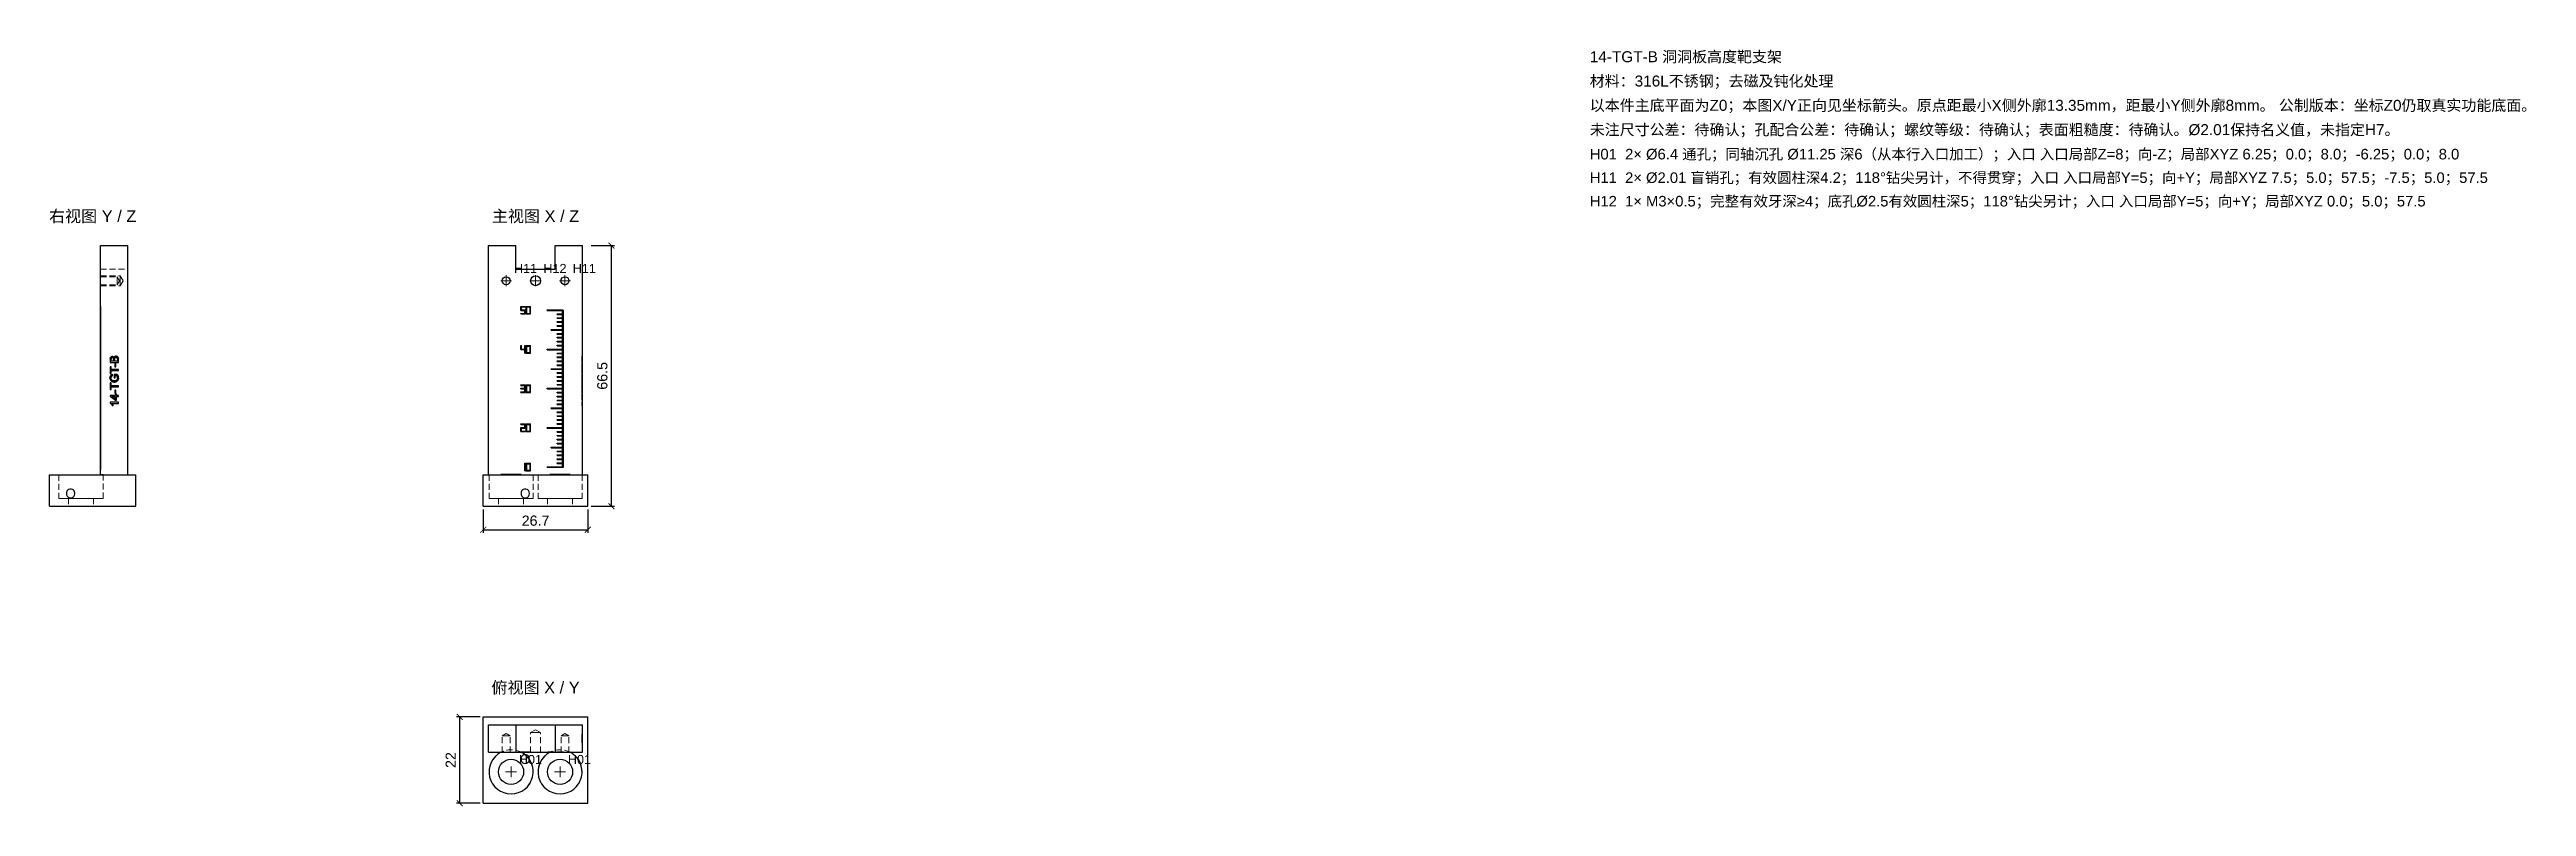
# Model space of a CAD drawing. Header units: millimetres. Extents: x 37 to 669, y 80 to 273.
import ezdxf
from ezdxf.enums import TextEntityAlignment as Align

# ---------------------------------------------------------------- set-up
doc = ezdxf.new("R2010")
doc.units = ezdxf.units.MM
doc.linetypes.add('WP_HIDDEN', pattern=[2.3, 1.5, -0.8])
for name, color, linetype, lineweight in [('ANNOTATIONS', 7, 'CONTINUOUS', 18), ('DIMENSIONS', 7, 'CONTINUOUS', 18), ('HIDDEN', 7, 'WP_HIDDEN', 13), ('VISIBLE', 7, 'CONTINUOUS', 25)]:
    doc.layers.add(name, color=color, linetype=linetype, lineweight=lineweight)
doc.styles.add('CJK', font='Arial Unicode.ttf')
doc.styles.add('OpenSansCondensed-Light', font='OpenSansCondensed-Light.ttf')
doc.dimstyles.new('EZDXF', dxfattribs={"dimtxt": 0.25, "dimasz": 0.175, "dimexe": 0.375, "dimexo": 0.125, "dimgap": 0.1, "dimtad": 1, "dimlfac": 100, "dimzin": 12, "dimdsep": 46, "dimtxsty": 'OpenSansCondensed-Light', "dimblk": 'ARCHTICK', "dimcen": 2.5, "dimazin": 3, "dimtfac": 0.5, "dimtmove": 2, "dimatfit": 3})

msp = doc.modelspace()

# ---------------------------------------------------------------- texts
at = {"layer": 'ANNOTATIONS', "style": 'CJK'}
for s, height, p in [('14-TGT-B 洞洞板高度靶支架', 2.8, (430, 270)), ('材料：316L不锈钢；去磁及钝化处理', 2.8, (430, 263.8)), ('以本件主底平面为Z0；本图X/Y正向见坐标箭头。原点距最小X侧外廓13.35mm，距最小Y侧外廓8mm。 公制版本：坐标Z0仍取真实功能底面。', 2.8, (430, 257.6)), ('未注尺寸公差：待确认；孔配合公差：待确认；螺纹等级：待确认；表面粗糙度：待确认。Ø2.01保持名义值，未指定H7。', 2.8, (430, 251.4)), ('H01  2× Ø6.4 通孔；同轴沉孔 Ø11.25 深6（从本行入口加工）；入口 入口局部Z=8；向-Z；局部XYZ 6.25；0.0；8.0；-6.25；0.0；8.0', 2.7, (430, 245.2)), ('H11  2× Ø2.01 盲销孔；有效圆柱深4.2；118°钻尖另计，不得贯穿；入口 入口局部Y=5；向+Y；局部XYZ 7.5；5.0；57.5；-7.5；5.0；57.5', 2.7, (430, 239.2)), ('H12  1× M3×0.5；完整有效牙深≥4；底孔Ø2.5有效圆柱深5；118°钻尖另计；入口 入口局部Y=5；向+Y；局部XYZ 0.0；5.0；57.5', 2.7, (430, 233.2)), ('H11', 2.3, (155.5, 216.25)), ('H12', 2.3, (163, 216.25)), ('H11', 2.3, (170.5, 216.25)), ('O', 2.5, (41, 158.75)), ('O', 2.5, (157, 158.75)), ('H01', 2.3, (156.75, 91)), ('O', 2.5, (157, 91)), ('H01', 2.3, (169.25, 91))]:
    msp.add_text(s, height=height, dxfattribs=at).set_placement(p)
for s, p in [('右视图 Y / Z', (48, 229.25)), ('主视图 X / Z', (161, 229.25)), ('俯视图 X / Y', (161, 109))]:
    msp.add_text(s, height=3, dxfattribs=at).set_placement(p, align=Align.CENTER)

# ---------------------------------------------------------------- blocks, each defined once
blk = doc.blocks.new('_ARCHTICK')
at = {"color": 0, "linetype": 'BYBLOCK', "const_width": 0.15}
blk.add_lwpolyline([(-0.5, -0.5), (0.5, 0.5)], dxfattribs=at)

# ---------------------------------------------------------------- dimensions: what is measured, and where the dimension line sits
at = {"layer": 'DIMENSIONS'}
for base, p1, p2 in [((180.35, 156.75), (174.35, 156.75), (174.35, 223.25)), ((141.65, 81), (147.65, 81), (147.65, 103))]:
    msp.add_linear_dim(base=base, p1=p1, p2=p2, angle=90, dimstyle='EZDXF', override={"dimtxt": 2.6, "dimasz": 1.5, "dimexe": 0.8, "dimexo": 0.8, "dimgap": 1, "dimdec": 4, "dimlfac": 1, "dimzin": 8, "dimtxsty": 'CJK', "dimclrd": 7, "dimclre": 7, "dimclrt": 7}, dxfattribs=at).render()
msp.add_linear_dim(base=(147.65, 150.75), p1=(147.65, 156.75), p2=(174.35, 156.75), dimstyle='EZDXF', override={"dimtxt": 2.6, "dimasz": 1.5, "dimexe": 0.8, "dimexo": 0.8, "dimgap": 1, "dimdec": 4, "dimlfac": 1, "dimzin": 8, "dimtxsty": 'CJK', "dimclrd": 7, "dimclre": 7, "dimclrt": 7}, dxfattribs=at).render()

# ---------------------------------------------------------------- linework, layer by layer
at = {"layer": 'ANNOTATIONS'}
for p, q in [((153.5, 212.85), (153.5, 215.65)), ((161, 212.85), (161, 215.65)), ((168.5, 212.85), (168.5, 215.65)), ((152.1, 214.25), (154.9, 214.25)), ((159.6, 214.25), (162.4, 214.25)), ((167.1, 214.25), (169.9, 214.25)), ((153.35, 89), (156.15, 89)), ((154.75, 87.6), (154.75, 90.4)), ((165.85, 89), (168.65, 89)), ((167.25, 87.6), (167.25, 90.4))]:
    msp.add_line(p, q, dxfattribs=at)
at = {"layer": 'HIDDEN'}
for p, q in [((50, 217.25), (50, 223.25)), ((57, 217.25), (57, 223.25)), ((50, 217.25), (57, 217.25)), ((50, 215.5), (55, 215.5)), ((50, 215.255), (54.2, 215.255)), ((54.2, 215.255), (54.80386, 214.25)), ((55, 215.5), (55.75108, 214.25)), ((50, 213.245), (54.2, 213.245)), ((50, 213), (55, 213)), ((54.80386, 214.25), (54.2, 213.245)), ((55.75108, 214.25), (55, 213)), ((50, 206.68), (50, 207.72)), ((50, 207.58), (50, 207.72)), ((50, 205.78), (50, 207.72)), ((50, 207.72), (50.1, 207.72)), ((50, 206.82), (50, 207.58)), ((50, 207.58), (50.1, 207.58)), ((50, 205.92), (50, 207.58)), ((50, 206.75), (50, 206.825)), ((50, 206.675), (50, 206.825)), ((50, 206.825), (50.1, 206.825)), ((50, 205.78), (50, 206.82)), ((50, 206.82), (50.1, 206.82)), ((50, 166.75), (50, 206.75)), ((50.1, 206.75), (50, 206.75)), ((50, 205.92), (50, 206.68)), ((50, 206.68), (50.1, 206.68)), ((50, 205.825), (50, 206.675)), ((50, 206.675), (50.1, 206.675)), ((50, 205.78), (50, 205.92)), ((50, 205.92), (50.1, 205.92)), ((50, 205.675), (50, 205.825)), ((50, 205.825), (50.1, 205.825)), ((50, 205.78), (50.1, 205.78)), ((50, 204.825), (50, 205.675)), ((50, 205.675), (50.1, 205.675)), ((50, 204.675), (50, 204.825)), ((50, 204.825), (50.1, 204.825)), ((50, 203.825), (50, 204.675)), ((50, 204.675), (50.1, 204.675)), ((50, 203.675), (50, 203.825)), ((50, 203.825), (50.1, 203.825)), ((50, 202.825), (50, 203.675)), ((50, 203.675), (50.1, 203.675)), ((50, 202.675), (50, 202.825)), ((50, 202.825), (50.1, 202.825)), ((50, 201.825), (50, 202.675)), ((50, 202.675), (50.1, 202.675)), ((50.1, 207.72), (50.1, 206.68)), ((50.1, 207.58), (50.1, 207.72)), ((50.1, 205.78), (50.1, 207.72)), ((50.1, 206.82), (50.1, 207.58)), ((50.1, 205.92), (50.1, 207.58)), ((50.1, 206.675), (50.1, 206.825)), ((50.1, 206.75), (50.1, 206.825)), ((50.1, 205.78), (50.1, 206.82)), ((50.1, 166.75), (50.1, 206.75)), ((50.1, 205.92), (50.1, 206.68)), ((50.1, 205.825), (50.1, 206.675)), ((50.1, 205.78), (50.1, 205.92)), ((50.1, 205.675), (50.1, 205.825)), ((50.1, 204.825), (50.1, 205.675)), ((50.1, 204.675), (50.1, 204.825)), ((50.1, 203.825), (50.1, 204.675)), ((50.1, 203.675), (50.1, 203.825)), ((50.1, 202.825), (50.1, 203.675)), ((50.1, 202.675), (50.1, 202.825)), ((50.1, 201.825), (50.1, 202.675)), ((50, 201.675), (50, 201.825)), ((50, 201.825), (50.1, 201.825)), ((50, 200.825), (50, 201.675)), ((50, 201.675), (50.1, 201.675)), ((50, 200.675), (50, 200.825)), ((50, 200.825), (50.1, 200.825)), ((50, 199.825), (50, 200.675)), ((50, 200.675), (50.1, 200.675)), ((50, 199.675), (50, 199.825)), ((50, 199.825), (50.1, 199.825)), ((50, 198.825), (50, 199.675)), ((50, 199.675), (50.1, 199.675)), ((50, 198.675), (50, 198.825)), ((50, 198.825), (50.1, 198.825)), ((50, 197.825), (50, 198.675)), ((50, 198.675), (50.1, 198.675)), ((50, 197.675), (50, 197.825)), ((50, 197.825), (50.1, 197.825)), ((50, 196.68), (50, 197.72)), ((50, 195.78), (50, 197.72)), ((50, 196.82), (50, 197.72)), ((50, 197.72), (50.1, 197.72)), ((50, 196.825), (50, 197.675)), ((50, 197.675), (50.1, 197.675)), ((50.1, 197.58), (50, 197.58)), ((50, 195.92), (50, 197.58)), ((50, 196.675), (50, 196.825)), ((50, 196.825), (50.1, 196.825)), ((50, 196.82), (50.1, 196.82)), ((50, 195.78), (50, 196.68)), ((50, 196.68), (50.1, 196.68)), ((50, 195.825), (50, 196.675)), ((50, 196.675), (50.1, 196.675)), ((50.1, 201.675), (50.1, 201.825)), ((50.1, 200.825), (50.1, 201.675)), ((50.1, 200.675), (50.1, 200.825)), ((50.1, 199.825), (50.1, 200.675)), ((50.1, 199.675), (50.1, 199.825)), ((50.1, 198.825), (50.1, 199.675)), ((50.1, 198.675), (50.1, 198.825)), ((50.1, 197.825), (50.1, 198.675)), ((50.1, 197.675), (50.1, 197.825)), ((50.1, 197.72), (50.1, 196.68)), ((50.1, 196.82), (50.1, 197.72)), ((50.1, 197.72), (50.1, 195.78)), ((50.1, 196.825), (50.1, 197.675)), ((50.1, 197.58), (50.1, 195.92)), ((50.1, 196.675), (50.1, 196.825)), ((50.1, 196.68), (50.1, 195.78)), ((50.1, 195.825), (50.1, 196.675)), ((50, 195.92), (50.1, 195.92)), ((50, 195.675), (50, 195.825)), ((50, 195.825), (50.1, 195.825)), ((50, 195.78), (50.1, 195.78)), ((50, 194.825), (50, 195.675)), ((50, 195.675), (50.1, 195.675)), ((50, 194.675), (50, 194.825)), ((50, 194.825), (50.1, 194.825)), ((50, 193.825), (50, 194.675)), ((50, 194.675), (50.1, 194.675)), ((50, 193.675), (50, 193.825)), ((50, 193.825), (50.1, 193.825)), ((50, 192.825), (50, 193.675)), ((50, 193.675), (50.1, 193.675)), ((50, 192.675), (50, 192.825)), ((50, 192.825), (50.1, 192.825)), ((50, 191.825), (50, 192.675)), ((50, 192.675), (50.1, 192.675)), ((50, 191.675), (50, 191.825)), ((50, 191.825), (50.1, 191.825)), ((50, 190.825), (50, 191.675)), ((50, 191.675), (50.1, 191.675)), ((50, 190.675), (50, 190.825)), ((50, 190.825), (50.1, 190.825)), ((50, 189.825), (50, 190.675)), ((50, 190.675), (50.1, 190.675)), ((50, 189.675), (50, 189.825)), ((50, 189.825), (50.1, 189.825)), ((50, 188.825), (50, 189.675)), ((50, 189.675), (50.1, 189.675)), ((50.1, 195.675), (50.1, 195.825)), ((50.1, 194.825), (50.1, 195.675)), ((50.1, 194.675), (50.1, 194.825)), ((50.1, 193.825), (50.1, 194.675)), ((50.1, 193.675), (50.1, 193.825)), ((50.1, 192.825), (50.1, 193.675)), ((50.1, 192.675), (50.1, 192.825)), ((50.1, 191.825), (50.1, 192.675)), ((50.1, 191.675), (50.1, 191.825)), ((50.1, 190.825), (50.1, 191.675)), ((50.1, 190.675), (50.1, 190.825)), ((50.1, 189.825), (50.1, 190.675)), ((50.1, 189.675), (50.1, 189.825)), ((50.1, 188.825), (50.1, 189.675)), ((173, 195.03219), (172.8, 195.03219)), ((173, 194.92916), (172.8, 194.92916)), ((173, 194.7405), (172.8, 194.7405)), ((173, 194.65198), (172.8, 194.65198)), ((173, 194.63166), (172.8, 194.63166)), ((172.8, 194.23694), (172.8, 193.42573)), ((172.8, 193.70726), (172.8, 194.23694)), ((172.8, 193.42573), (172.8, 194.22388)), ((172.8, 194.19921), (172.8, 193.70726)), ((172.8, 193.70726), (172.8, 194.16728)), ((172.8, 194.13245), (172.8, 193.70726)), ((173, 193.70726), (172.8, 193.70726)), ((173, 193.42573), (172.8, 193.42573)), ((172.8, 192.31266), (172.8, 193.11517)), ((173, 193.11517), (172.8, 193.11517)), ((173, 192.32282), (172.8, 192.32282)), ((172.8, 192.32282), (172.8, 191.619)), ((172.8, 190.63654), (172.8, 192.32282)), ((173, 192.31266), (172.8, 192.31266)), ((173, 191.619), (172.8, 191.619)), ((172.8, 191.619), (172.8, 191.33747)), ((173, 191.33747), (172.8, 191.33747)), ((172.8, 191.33747), (172.8, 190.63654)), ((173, 190.63654), (172.8, 190.63654)), ((172.8, 189.47995), (172.8, 190.38113)), ((173, 190.38113), (172.8, 190.38113)), ((173, 190.34921), (172.8, 190.34921)), ((172.8, 190.34921), (172.8, 190.09525)), ((173, 190.10541), (172.8, 190.10541)), ((172.8, 190.10541), (172.8, 189.47995)), ((173, 190.09525), (172.8, 190.09525)), ((173, 193.42573), (173, 194.23694)), ((173, 194.23694), (173, 193.70726)), ((173, 194.22388), (173, 193.42573)), ((173, 193.70726), (173, 194.19921)), ((173, 194.16728), (173, 193.70726)), ((173, 193.70726), (173, 194.13245)), ((173, 193.11517), (173, 192.31266)), ((173, 192.32282), (173, 190.63654)), ((173, 191.619), (173, 192.32282)), ((173, 191.33747), (173, 191.619)), ((173, 190.63654), (173, 191.33747)), ((173, 190.38113), (173, 189.47995)), ((173, 190.09525), (173, 190.34921)), ((173, 189.47995), (173, 190.10541)), ((50, 188.675), (50, 188.825)), ((50, 188.825), (50.1, 188.825)), ((50, 187.825), (50, 188.675)), ((50, 188.675), (50.1, 188.675)), ((50, 187.675), (50, 187.825)), ((50, 187.825), (50.1, 187.825)), ((50, 187.58), (50, 187.72)), ((50, 185.78), (50, 187.72)), ((50, 187.72), (50.1, 187.72)), ((50, 186.825), (50, 187.675)), ((50, 187.675), (50.1, 187.675)), ((50, 186.82), (50, 187.58)), ((50, 187.58), (50.1, 187.58)), ((50, 185.92), (50, 187.58)), ((50, 186.675), (50, 186.825)), ((50, 186.825), (50.1, 186.825)), ((50, 186.68), (50, 186.82)), ((50, 186.82), (50.1, 186.82)), ((50, 185.92), (50, 186.68)), ((50.1, 186.68), (50, 186.68)), ((50, 185.825), (50, 186.675)), ((50, 186.675), (50.1, 186.675)), ((50, 185.78), (50, 185.92)), ((50, 185.92), (50.1, 185.92)), ((50, 185.675), (50, 185.825)), ((50, 185.825), (50.1, 185.825)), ((50, 185.78), (50.1, 185.78)), ((50, 184.825), (50, 185.675)), ((50, 185.675), (50.1, 185.675)), ((50, 184.675), (50, 184.825)), ((50, 184.825), (50.1, 184.825)), ((50, 183.825), (50, 184.675)), ((50, 184.675), (50.1, 184.675)), ((50, 183.675), (50, 183.825)), ((50, 183.825), (50.1, 183.825)), ((50, 182.825), (50, 183.675)), ((50, 183.675), (50.1, 183.675)), ((50.1, 188.675), (50.1, 188.825)), ((50.1, 187.825), (50.1, 188.675)), ((50.1, 187.675), (50.1, 187.825)), ((50.1, 187.58), (50.1, 187.72)), ((50.1, 185.78), (50.1, 187.72)), ((50.1, 186.825), (50.1, 187.675)), ((50.1, 186.82), (50.1, 187.58)), ((50.1, 187.58), (50.1, 185.92)), ((50.1, 186.675), (50.1, 186.825)), ((50.1, 186.68), (50.1, 186.82)), ((50.1, 185.92), (50.1, 186.68)), ((50.1, 185.825), (50.1, 186.675)), ((50.1, 185.78), (50.1, 185.92)), ((50.1, 185.675), (50.1, 185.825)), ((50.1, 184.825), (50.1, 185.675)), ((50.1, 184.675), (50.1, 184.825)), ((50.1, 183.825), (50.1, 184.675)), ((50.1, 183.675), (50.1, 183.825)), ((50.1, 182.825), (50.1, 183.675)), ((173, 189.47995), (172.8, 189.47995)), ((173, 188.70356), (172.8, 188.70356)), ((173, 188.41332), (172.8, 188.41332)), ((173, 188.19565), (172.8, 188.19565)), ((172.8, 188.19565), (172.8, 187.49182)), ((172.8, 186.50937), (172.8, 188.19565)), ((173, 187.49182), (172.8, 187.49182)), ((172.8, 187.49182), (172.8, 187.21029)), ((173, 187.21029), (172.8, 187.21029)), ((172.8, 187.21029), (172.8, 186.50937)), ((173, 186.50937), (172.8, 186.50937)), ((172.8, 185.54433), (172.8, 186.34683)), ((173, 186.34683), (172.8, 186.34683)), ((173, 185.54433), (172.8, 185.54433)), ((173, 185.30633), (172.8, 185.30633)), ((172.8, 185.30633), (172.8, 185.019)), ((173, 185.019), (172.8, 185.019)), ((172.8, 185.019), (172.8, 184.75778)), ((172.8, 184.80567), (172.8, 185.019)), ((173, 184.80567), (172.8, 184.80567)), ((172.8, 183.83483), (172.8, 184.80567)), ((173, 184.75778), (172.8, 184.75778)), ((172.8, 184.75778), (172.8, 183.83483)), ((172.8, 184.09169), (172.8, 184.75778)), ((173, 184.09169), (172.8, 184.09169)), ((173, 183.83483), (172.8, 183.83483)), ((173, 188.19565), (173, 186.50937)), ((173, 187.49182), (173, 188.19565)), ((173, 187.21029), (173, 187.49182)), ((173, 186.50937), (173, 187.21029)), ((173, 186.34683), (173, 185.54433)), ((173, 185.30633), (173, 185.019)), ((173, 185.019), (173, 184.80567)), ((173, 184.75778), (173, 185.019)), ((173, 184.80567), (173, 183.83483)), ((173, 183.83483), (173, 184.75778)), ((173, 184.75778), (173, 184.09169)), ((50, 182.675), (50, 182.825)), ((50, 182.825), (50.1, 182.825)), ((50, 181.825), (50, 182.675)), ((50, 182.675), (50.1, 182.675)), ((50, 181.675), (50, 181.825)), ((50, 181.825), (50.1, 181.825)), ((50, 180.825), (50, 181.675)), ((50, 181.675), (50.1, 181.675)), ((50, 180.675), (50, 180.825)), ((50, 180.825), (50.1, 180.825)), ((50, 179.825), (50, 180.675)), ((50, 180.675), (50.1, 180.675)), ((50, 179.675), (50, 179.825)), ((50, 179.825), (50.1, 179.825)), ((50, 178.825), (50, 179.675)), ((50, 179.675), (50.1, 179.675)), ((50, 178.675), (50, 178.825)), ((50, 178.825), (50.1, 178.825)), ((50, 177.825), (50, 178.675)), ((50, 178.675), (50.1, 178.675)), ((50, 177.675), (50, 177.825)), ((50, 177.825), (50.1, 177.825)), ((50, 177.58), (50, 177.72)), ((50, 176.68), (50, 177.72)), ((50, 175.78), (50, 177.72)), ((50, 177.72), (50.1, 177.72)), ((50, 176.825), (50, 177.675)), ((50, 177.675), (50.1, 177.675)), ((50, 176.82), (50, 177.58)), ((50, 177.58), (50.1, 177.58)), ((50, 175.92), (50, 177.58)), ((50.1, 182.675), (50.1, 182.825)), ((50.1, 181.825), (50.1, 182.675)), ((50.1, 181.675), (50.1, 181.825)), ((50.1, 180.825), (50.1, 181.675)), ((50.1, 180.675), (50.1, 180.825)), ((50.1, 179.825), (50.1, 180.675)), ((50.1, 179.675), (50.1, 179.825)), ((50.1, 178.825), (50.1, 179.675)), ((50.1, 178.675), (50.1, 178.825)), ((50.1, 177.825), (50.1, 178.675)), ((50.1, 177.675), (50.1, 177.825)), ((50.1, 177.58), (50.1, 177.72)), ((50.1, 176.68), (50.1, 177.72)), ((50.1, 175.78), (50.1, 177.72)), ((50.1, 176.825), (50.1, 177.675)), ((50.1, 176.82), (50.1, 177.58)), ((50.1, 175.92), (50.1, 177.58)), ((173, 183.25145), (172.8, 183.25145)), ((172.8, 183.25145), (172.8, 182.99024)), ((172.8, 183.08311), (172.8, 183.25145)), ((173, 183.08311), (172.8, 183.08311)), ((173, 182.99024), (172.8, 182.99024)), ((173, 182.46781), (172.8, 182.46781)), ((173, 183.25145), (173, 183.08311)), ((173, 182.99024), (173, 183.25145)), ((50, 176.675), (50, 176.825)), ((50, 176.825), (50.1, 176.825)), ((50, 175.78), (50, 176.82)), ((50, 176.82), (50.1, 176.82)), ((50, 175.92), (50, 176.68)), ((50, 176.68), (50.1, 176.68)), ((50, 175.825), (50, 176.675)), ((50, 176.675), (50.1, 176.675)), ((50, 175.78), (50, 175.92)), ((50, 175.92), (50.1, 175.92)), ((50, 175.675), (50, 175.825)), ((50, 175.825), (50.1, 175.825)), ((50, 175.78), (50.1, 175.78)), ((50, 174.825), (50, 175.675)), ((50, 175.675), (50.1, 175.675)), ((50, 174.675), (50, 174.825)), ((50, 174.825), (50.1, 174.825)), ((50, 173.825), (50, 174.675)), ((50, 174.675), (50.1, 174.675)), ((50, 173.675), (50, 173.825)), ((50, 173.825), (50.1, 173.825)), ((50, 172.825), (50, 173.675)), ((50, 173.675), (50.1, 173.675)), ((50, 172.675), (50, 172.825)), ((50, 172.825), (50.1, 172.825)), ((50, 171.825), (50, 172.675)), ((50, 172.675), (50.1, 172.675)), ((50, 171.675), (50, 171.825)), ((50, 171.825), (50.1, 171.825)), ((50, 170.825), (50, 171.675)), ((50, 171.675), (50.1, 171.675)), ((50, 170.675), (50, 170.825)), ((50, 170.825), (50.1, 170.825)), ((50, 169.825), (50, 170.675)), ((50, 170.675), (50.1, 170.675)), ((50.1, 176.675), (50.1, 176.825)), ((50.1, 176.82), (50.1, 175.78)), ((50.1, 175.92), (50.1, 176.68)), ((50.1, 175.825), (50.1, 176.675)), ((50.1, 175.78), (50.1, 175.92)), ((50.1, 175.675), (50.1, 175.825)), ((50.1, 174.825), (50.1, 175.675)), ((50.1, 174.675), (50.1, 174.825)), ((50.1, 173.825), (50.1, 174.675)), ((50.1, 173.675), (50.1, 173.825)), ((50.1, 172.825), (50.1, 173.675)), ((50.1, 172.675), (50.1, 172.825)), ((50.1, 171.825), (50.1, 172.675)), ((50.1, 171.675), (50.1, 171.825)), ((50.1, 170.825), (50.1, 171.675)), ((50.1, 170.675), (50.1, 170.825)), ((50.1, 169.825), (50.1, 170.675)), ((39.375, 164.75), (39.375, 158.75)), ((50, 169.675), (50, 169.825)), ((50, 169.825), (50.1, 169.825)), ((50, 168.825), (50, 169.675)), ((50, 169.675), (50.1, 169.675)), ((50, 168.675), (50, 168.825)), ((50, 168.825), (50.1, 168.825)), ((50, 167.825), (50, 168.675)), ((50, 168.675), (50.1, 168.675)), ((50, 167.675), (50, 167.825)), ((50, 167.825), (50.1, 167.825)), ((50, 165.78), (50, 167.72)), ((50, 167.72), (50.1, 167.72)), ((50, 166.825), (50, 167.675)), ((50, 167.675), (50.1, 167.675)), ((50.1, 167.58), (50, 167.58)), ((50, 165.92), (50, 167.58)), ((50, 166.675), (50, 166.825)), ((50, 166.825), (50.1, 166.825)), ((50, 166.675), (50, 166.75)), ((50, 166.75), (50.1, 166.75)), ((50, 166.675), (50.1, 166.675)), ((50, 165.92), (50.1, 165.92)), ((50, 165.78), (50.1, 165.78)), ((50, 164.85), (50, 164.75)), ((50, 164.75), (57, 164.75)), ((50.1, 169.675), (50.1, 169.825)), ((50.1, 168.825), (50.1, 169.675)), ((50.1, 168.675), (50.1, 168.825)), ((50.1, 167.825), (50.1, 168.675)), ((50.1, 167.675), (50.1, 167.825)), ((50.1, 167.72), (50.1, 165.78)), ((50.1, 166.825), (50.1, 167.675)), ((50.1, 167.58), (50.1, 165.92)), ((50.1, 166.675), (50.1, 166.825)), ((50.1, 166.675), (50.1, 166.75)), ((50.625, 164.85), (50.625, 158.75)), ((149, 164.75), (173, 164.75)), ((149, 164.75), (152.17306, 164.75)), ((149.125, 164.75), (149.125, 158.75)), ((157.32694, 164.75), (164.67306, 164.75)), ((160.375, 164.75), (160.375, 158.75)), ((161.625, 164.75), (161.625, 158.75)), ((169.82694, 164.75), (173, 164.75)), ((172.875, 164.75), (172.875, 158.75)), ((41.8, 158.75), (41.8, 156.75)), ((48.2, 158.75), (48.2, 156.75)), ((151.55, 158.75), (151.55, 156.75)), ((157.95, 158.75), (157.95, 156.75)), ((164.05, 158.75), (164.05, 156.75)), ((170.45, 158.75), (170.45, 156.75)), ((149, 101), (173, 101)), ((153.5, 98.80386), (152.495, 98.2)), ((152.495, 94), (152.495, 98.2)), ((153.5, 98.80386), (154.505, 98.2)), ((154.505, 94), (154.505, 98.2)), ((161, 99.75108), (159.75, 99)), ((159.75, 94), (159.75, 99)), ((161, 99.75108), (162.25, 99)), ((162.25, 94), (162.25, 99)), ((168.5, 98.80386), (167.495, 98.2)), ((167.495, 94), (167.495, 98.2)), ((168.5, 98.80386), (169.505, 98.2)), ((169.505, 94), (169.505, 98.2)), ((173, 98.6), (172.8, 98.6)), ((173, 98.56372), (172.8, 98.56372)), ((172.8, 98.56372), (172.8, 96.89921)), ((172.8, 96.42757), (172.8, 98.56372)), ((172.8, 98.56372), (172.8, 98.05435)), ((172.8, 98.56372), (172.8, 96.68734)), ((172.8, 98.56372), (172.8, 96.43628)), ((173, 98.34604), (172.8, 98.34604)), ((172.8, 97.58127), (172.8, 98.31266)), ((173, 98.31266), (172.8, 98.31266)), ((173, 98.26768), (172.8, 98.26768)), ((172.8, 97.47823), (172.8, 98.26768)), ((173, 98.12546), (172.8, 98.12546)), ((172.8, 98.12546), (172.8, 97.72929)), ((173, 98.05435), (172.8, 98.05435)), ((172.8, 97.81491), (172.8, 98.05435)), ((173, 97.9252), (172.8, 97.9252)), ((172.8, 97.9252), (172.8, 97.66253)), ((173, 97.81491), (172.8, 97.81491)), ((172.8, 96.43628), (172.8, 97.81491)), ((172.8, 97.81491), (172.8, 96.85567)), ((173, 97.72929), (172.8, 97.72929)), ((172.8, 97.72929), (172.8, 97.47968)), ((173, 97.66253), (172.8, 97.66253)), ((173, 97.58127), (172.8, 97.58127)), ((173, 97.47968), (172.8, 97.47968)), ((172.8, 97.47968), (172.8, 97.47823)), ((173, 97.47823), (172.8, 97.47823)), ((173, 97.43179), (172.8, 97.43179)), ((172.8, 96.68734), (172.8, 97.33021)), ((173, 97.33021), (172.8, 97.33021)), ((173, 97.21412), (172.8, 97.21412)), ((172.8, 97.21412), (172.8, 96.96161)), ((173, 97.10092), (172.8, 97.10092)), ((172.8, 97.03127), (172.8, 97.10092)), ((173, 97.03127), (172.8, 97.03127)), ((173, 96.96161), (172.8, 96.96161)), ((173, 96.89921), (172.8, 96.89921)), ((173, 96.85567), (172.8, 96.85567)), ((173, 96.68734), (172.8, 96.68734)), ((172.8, 96.43628), (172.8, 96.68734)), ((173, 96.6409), (172.8, 96.6409)), ((173, 96.43628), (172.8, 96.43628)), ((173, 96.42757), (172.8, 96.42757)), ((173, 96.4), (172.8, 96.4)), ((173, 96.89921), (173, 98.56372)), ((173, 98.56372), (173, 96.42757)), ((173, 98.56372), (173, 98.05435)), ((173, 98.56372), (173, 96.68734)), ((173, 96.43628), (173, 98.56372)), ((173, 98.31266), (173, 97.58127)), ((173, 98.26768), (173, 97.47823)), ((173, 97.72929), (173, 98.12546)), ((173, 97.81491), (173, 98.05435)), ((173, 97.9252), (173, 97.66253)), ((173, 96.43628), (173, 97.81491)), ((173, 96.85567), (173, 97.81491)), ((173, 97.47968), (173, 97.72929)), ((173, 97.47823), (173, 97.47968)), ((173, 97.33021), (173, 96.68734)), ((173, 96.96161), (173, 97.21412)), ((173, 97.10092), (173, 97.03127)), ((173, 96.43628), (173, 96.68734)), ((149, 94), (152.17306, 94)), ((157.32694, 94), (152.17306, 94)), ((157.255, 94), (157.255, 94.1)), ((158.395, 94.1), (157.255, 94.1)), ((158.255, 94.1), (157.255, 94.1)), ((157.395, 94.1), (157.255, 94.1)), ((157.255, 94), (158.255, 94)), ((157.255, 94), (158.395, 94)), ((157.255, 94), (157.395, 94)), ((157.32694, 94), (164.67306, 94)), ((157.395, 94.1), (158.395, 94.1)), ((157.395, 94.1), (157.395, 94)), ((158.255, 94.1), (157.395, 94.1)), ((157.395, 94), (158.395, 94)), ((157.395, 94), (158.255, 94)), ((158.255, 94), (158.255, 94.1)), ((158.395, 94.1), (158.255, 94.1)), ((158.255, 94), (158.395, 94)), ((158.395, 94), (158.395, 94.1)), ((158.605, 94), (158.605, 94.1)), ((158.605, 94.1), (159.745, 94.1)), ((158.605, 94), (159.745, 94)), ((159.605, 94.1), (158.745, 94.1)), ((158.745, 94.1), (158.745, 94)), ((158.745, 94), (159.605, 94)), ((159.605, 94.1), (159.605, 94)), ((159.745, 94), (159.745, 94.1)), ((167.9, 94.1), (164, 94.1)), ((164, 94), (164, 94.1)), ((168, 94.1), (164, 94.1)), ((164, 94), (167.9, 94)), ((164, 94), (168, 94)), ((169.82694, 94), (164.67306, 94)), ((167.9, 94.1), (165, 94.1)), ((165, 94), (165, 94.1)), ((165, 94), (167.9, 94)), ((166.5, 94), (166.5, 94.1)), ((167.9, 94.1), (166.5, 94.1)), ((166.5, 94), (167.9, 94)), ((167.9, 94), (167.9, 94.1)), ((168, 94), (168, 94.1)), ((168.1, 94.1), (168, 94.1)), ((168, 94), (168.1, 94)), ((168.1, 94), (168.1, 94.1)), ((169.82694, 94), (173, 94))]:
    msp.add_line(p, q, dxfattribs=at)
for points in [[(50, 215.5), (50, 215.46866), (50, 215.37621), (50, 215.22729), (50, 215.02936), (50, 214.79235), (50, 214.52815), (50, 214.25), (50, 213.97185), (50, 213.70765), (50, 213.47064), (50, 213.27271), (50, 213.12379), (50, 213.03134), (50, 213)], [(50, 215.255), (50, 215.2298), (50, 215.15547), (50, 215.03574), (50, 214.87661), (50, 214.68605), (50, 214.47363), (50, 214.25), (50, 214.02637), (50, 213.81395), (50, 213.62339), (50, 213.46426), (50, 213.34453), (50, 213.2702), (50, 213.245)], [(54.2, 215.255), (54.2, 215.2298), (54.2, 215.15547), (54.2, 215.03574), (54.2, 214.87661), (54.2, 214.68605), (54.2, 214.47363), (54.2, 214.25), (54.2, 214.02637), (54.2, 213.81395), (54.2, 213.62339), (54.2, 213.46426), (54.2, 213.34453), (54.2, 213.2702), (54.2, 213.245)], [(55, 215.5), (55, 215.46866), (55, 215.37621), (55, 215.22729), (55, 215.02936), (55, 214.79235), (55, 214.52815), (55, 214.25), (55, 213.97185), (55, 213.70765), (55, 213.47064), (55, 213.27271), (55, 213.12379), (55, 213.03134), (55, 213)], [(52.41477, 189.67489), (52.42279, 189.71982)], [(52.43694, 194.27209), (52.45137, 194.43704)], [(52.44216, 189.80014), (52.47474, 189.89571)], [(52.47474, 189.89571), (52.50209, 189.95729)], [(52.4795, 194.55818), (52.48386, 194.57132)], [(52.50881, 189.97066), (52.53385, 190.01571)], [(52.53969, 190.02527), (52.62403, 190.13446)], [(52.54808, 194.70088), (52.58349, 194.74705)], [(52.59453, 194.75938), (52.62111, 194.78597)], [(52.65178, 189.6165), (52.64869, 189.59624)], [(52.6637, 189.67392), (52.6637, 189.67392)], [(52.66952, 189.69568), (52.6682, 189.69099)], [(52.68298, 190.18813), (52.8052, 190.26599), (52.95437, 190.327)], [(52.68898, 194.23285), (52.68734, 194.13245)], [(52.69053, 194.26829), (52.68969, 194.25086)], [(52.69654, 194.34579), (52.6964, 194.34451)], [(52.75006, 189.87302), (52.69677, 189.77309)], [(52.69869, 194.36422), (52.69755, 194.35487)], [(52.70008, 194.37479), (52.69869, 194.36422)], [(52.70434, 194.40201), (52.70276, 194.3927)], [(52.70519, 194.40673), (52.70436, 194.40213)], [(52.75322, 189.87768), (52.75322, 189.87768)], [(52.82737, 194.60119), (52.75993, 194.54003)], [(52.76564, 189.89497), (52.76235, 189.89053)], [(52.80536, 189.94093), (52.77489, 189.90685)], [(52.79523, 194.89394), (52.90138, 194.92294)], [(52.99268, 194.65146), (52.89536, 194.63352)], [(52.91201, 194.92451), (52.98047, 194.92916)], [(53.02235, 190.06924), (52.93928, 190.03362)], [(53.03492, 194.92614), (53.06947, 194.92096)], [(53.1996, 194.59756), (53.12502, 194.63563), (53.03504, 194.65147)], [(53.09295, 194.91593), (53.14944, 194.8985)], [(53.26585, 194.5256), (53.1996, 194.59756)], [(53.30079, 194.45075), (53.26746, 194.52303)], [(53.28386, 194.82236), (53.34353, 194.76528), (53.39563, 194.6959)], [(53.3284, 194.26098), (53.31669, 194.38638)], [(53.40498, 194.68082), (53.43179, 194.63166)], [(53.43179, 194.63166), (53.44749, 194.67934)], [(53.47462, 194.74289), (53.52386, 194.82492)], [(53.60221, 194.45509), (53.58391, 194.30298)], [(53.66138, 194.60112), (53.61682, 194.51049)], [(53.6248, 194.92843), (53.69609, 194.97383), (53.77355, 195.00625), (53.85717, 195.0257), (53.94697, 195.03219)], [(53.74017, 194.67955), (53.68883, 194.63518)], [(53.90689, 194.73869), (53.83696, 194.72561)], [(54.06283, 194.72459), (53.96768, 194.74005)], [(54.04064, 195.0257), (54.13931, 195.00338)], [(54.20865, 194.63688), (54.15453, 194.68147)], [(54.15546, 194.99804), (54.22487, 194.96906)], [(54.20281, 189.99459), (54.15726, 190.06571)], [(54.29428, 194.46748), (54.27066, 194.53999)], [(54.32267, 189.69213), (54.27566, 189.84129)], [(54.31691, 190.3166), (54.39802, 190.19494)], [(54.32273, 194.91053), (54.35425, 194.88568)], [(54.36649, 194.87489), (54.42296, 194.81306)], [(54.42296, 194.81306), (54.49229, 194.68946)], [(54.42323, 190.15181), (54.51656, 189.95303)], [(54.52817, 194.58015), (54.55222, 194.44764)], [(54.55436, 194.42879), (54.56226, 194.31663)], [(54.56848, 189.78129), (54.59212, 189.64187), (54.6, 189.50026)], [(172.8, 195.03219), (172.8, 195.01641), (172.8, 194.96906)], [(172.8, 194.92843), (172.8, 194.97383), (172.8, 195.00625), (172.8, 195.0257), (172.8, 195.03219)], [(172.8, 194.96906), (172.8, 194.8985), (172.8, 194.81306)], [(172.8, 194.92916), (172.8, 194.91065), (172.8, 194.85515)], [(172.8, 194.84571), (172.8, 194.88222), (172.8, 194.90829), (172.8, 194.92394), (172.8, 194.92916)], [(172.8, 194.63166), (172.8, 194.72259), (172.8, 194.80236), (172.8, 194.87097), (172.8, 194.92843)], [(172.8, 194.85515), (172.8, 194.76227), (172.8, 194.63166)], [(172.8, 194.61497), (172.8, 194.74631), (172.8, 194.84571)], [(172.8, 194.81306), (172.8, 194.70839), (172.8, 194.58015)], [(172.8, 194.69842), (172.8, 194.72998), (172.8, 194.7405)], [(172.8, 194.7405), (172.8, 194.72526), (172.8, 194.67955)], [(172.8, 194.59103), (172.8, 194.65053), (172.8, 194.69842)], [(172.8, 194.67955), (172.8, 194.60681), (172.8, 194.51049)], [(172.8, 194.59756), (172.8, 194.63837), (172.8, 194.65198)], [(172.8, 194.65198), (172.8, 194.63928), (172.8, 194.60119)], [(172.8, 194.22388), (172.8, 194.33975), (172.8, 194.44355), (172.8, 194.53529), (172.8, 194.61497)], [(172.8, 194.60119), (172.8, 194.53951), (172.8, 194.45607)], [(172.8, 194.43575), (172.8, 194.5299), (172.8, 194.59756)], [(172.8, 194.4285), (172.8, 194.51774), (172.8, 194.59103)], [(172.8, 194.58015), (172.8, 194.42432), (172.8, 194.23694)], [(172.8, 194.51049), (172.8, 194.45049), (172.8, 194.37861), (172.8, 194.29485), (172.8, 194.19921)], [(172.8, 194.45607), (172.8, 194.40047), (172.8, 194.328), (172.8, 194.23866), (172.8, 194.13245)], [(172.8, 194.16728), (172.8, 194.25426), (172.8, 194.328), (172.8, 194.3885), (172.8, 194.43575)], [(172.8, 194.23694), (172.8, 194.30007), (172.8, 194.35303), (172.8, 194.39584), (172.8, 194.4285)], [(172.8, 190.38113), (172.8, 189.95303)], [(172.8, 190.18813), (172.8, 190.28137), (172.8, 190.34921)], [(172.8, 189.89571), (172.8, 189.98392), (172.8, 190.06205), (172.8, 190.13012), (172.8, 190.18813)], [(172.8, 189.84129), (172.8, 189.9231), (172.8, 189.99439), (172.8, 190.05516), (172.8, 190.10541)], [(172.8, 190.09525), (172.8, 190.04156), (172.8, 189.97625)], [(172.8, 189.97625), (172.8, 189.88991), (172.8, 189.77309)], [(172.8, 189.95303), (172.8, 189.50026)], [(172.8, 189.4785), (172.8, 189.69817), (172.8, 189.89571)], [(172.8, 189.4843), (172.8, 189.84129)], [(172.8, 189.77309), (172.8, 189.63377), (172.8, 189.47995)], [(173, 195.03219), (173, 195.02577), (173, 195.00637), (173, 194.9739), (173, 194.92843)], [(173, 194.96906), (173, 195.01644), (173, 195.03219)], [(173, 194.81306), (173, 194.89876), (173, 194.96906)], [(173, 194.92916), (173, 194.92392), (173, 194.90823), (173, 194.88212), (173, 194.84571)], [(173, 194.85515), (173, 194.91063), (173, 194.92916)], [(173, 194.92843), (173, 194.87061), (173, 194.80163), (173, 194.72183), (173, 194.63166)], [(173, 194.63166), (173, 194.76187), (173, 194.85515)], [(173, 194.84571), (173, 194.74626), (173, 194.61497)], [(173, 194.58015), (173, 194.70799), (173, 194.81306)], [(173, 194.7405), (173, 194.73001), (173, 194.69842)], [(173, 194.67955), (173, 194.7253), (173, 194.7405)], [(173, 194.69842), (173, 194.65058), (173, 194.59103)], [(173, 194.51049), (173, 194.60675), (173, 194.67955)], [(173, 194.65198), (173, 194.63843), (173, 194.59756)], [(173, 194.60119), (173, 194.63931), (173, 194.65198)], [(173, 194.61497), (173, 194.53353), (173, 194.44072), (173, 194.22388)], [(173, 194.45607), (173, 194.53949), (173, 194.60119)], [(173, 194.59756), (173, 194.52974), (173, 194.43575)], [(173, 194.59103), (173, 194.51759), (173, 194.4285)], [(173, 194.23694), (173, 194.42276), (173, 194.58015)], [(173, 194.19921), (173, 194.29305), (173, 194.37661), (173, 194.44927), (173, 194.51049)], [(173, 194.13245), (173, 194.2357), (173, 194.32487), (173, 194.39871), (173, 194.45607)], [(173, 194.43575), (173, 194.38751), (173, 194.32626), (173, 194.25262), (173, 194.16728)], [(173, 194.4285), (173, 194.39545), (173, 194.35232), (173, 194.23694)], [(173, 189.95303), (173, 190.38113)], [(173, 190.34921), (173, 190.28207), (173, 190.18813)], [(173, 190.18813), (173, 190.06132), (173, 189.89571)], [(173, 190.10541), (173, 190.05441), (173, 189.99314), (173, 189.84129)], [(173, 189.97625), (173, 190.04197), (173, 190.09525)], [(173, 189.77309), (173, 189.88958), (173, 189.97625)], [(173, 189.50026), (173, 189.95303)], [(173, 189.89571), (173, 189.69703), (173, 189.4785)], [(173, 189.84129), (173, 189.4843)], [(173, 189.47995), (173, 189.63341), (173, 189.77309)], [(52.40409, 189.36836), (52.40237, 189.39428)], [(52.43026, 189.18971), (52.40409, 189.36836)], [(52.53061, 188.91689), (52.47298, 189.04472), (52.432, 189.18199)], [(52.648, 189.59114), (52.6409, 189.47995)], [(52.64472, 189.38494), (52.65482, 189.30446)], [(52.65695, 189.29246), (52.66288, 189.26339)], [(52.93041, 188.54321), (52.80573, 188.61442), (52.69801, 188.69956)], [(52.69967, 189.14617), (52.75131, 189.04437)], [(52.75802, 189.03367), (52.76612, 189.02134)], [(52.88513, 188.8926), (52.95039, 188.84511)], [(53.15451, 188.4595), (53.04078, 188.49606), (52.93041, 188.54321)], [(52.98446, 188.82434), (53.06464, 188.78483)], [(53.06464, 188.78483), (53.23964, 188.73016)], [(53.41435, 188.41648), (53.19234, 188.44987)], [(53.26892, 188.72415), (53.37872, 188.70871), (53.49274, 188.70356)], [(53.59637, 188.41586), (53.51016, 188.41332)], [(53.62004, 188.70886), (53.76097, 188.72952), (53.88711, 188.76577)], [(53.94196, 188.48501), (53.80339, 188.44476), (53.65737, 188.42087)], [(54.07757, 188.54393), (53.9608, 188.49197)], [(53.96873, 188.80152), (54.07136, 188.8657)], [(54.07136, 188.8657), (54.08624, 188.87736)], [(54.42241, 188.85605), (54.35237, 188.76106), (54.27155, 188.67738), (54.17995, 188.60501), (54.07757, 188.54393)], [(54.12747, 188.91376), (54.17644, 188.96702)], [(54.2039, 189.00338), (54.25317, 189.08668)], [(54.33504, 189.3422), (54.34604, 189.4843)], [(54.52923, 189.0753), (54.46577, 188.93067)], [(54.5758, 189.24442), (54.54167, 189.11191)], [(54.6, 189.50026), (54.59769, 189.41906)], [(172.8, 189.50026), (172.8, 189.20114), (172.8, 188.93067)], [(172.8, 189.08668), (172.8, 189.27968), (172.8, 189.4843)], [(172.8, 189.47995), (172.8, 189.3), (172.8, 189.14617)], [(172.8, 188.91689), (172.8, 189.17919), (172.8, 189.4785)], [(172.8, 189.14617), (172.8, 189.01901), (172.8, 188.91906)], [(172.8, 188.80152), (172.8, 188.85607), (172.8, 188.92178), (172.8, 188.99865), (172.8, 189.08668)], [(172.8, 188.93067), (172.8, 188.81045), (172.8, 188.70592), (172.8, 188.61708), (172.8, 188.54393)], [(172.8, 188.91906), (172.8, 188.84233), (172.8, 188.78483)], [(172.8, 188.54321), (172.8, 188.61527), (172.8, 188.70157), (172.8, 188.80211), (172.8, 188.91689)], [(172.8, 188.70356), (172.8, 188.70968), (172.8, 188.72805), (172.8, 188.75866), (172.8, 188.80152)], [(172.8, 188.78483), (172.8, 188.74927), (172.8, 188.72388), (172.8, 188.70864), (172.8, 188.70356)], [(172.8, 188.54393), (172.8, 188.48679), (172.8, 188.44598), (172.8, 188.42149), (172.8, 188.41332)], [(172.8, 188.41332), (172.8, 188.42144), (172.8, 188.44579), (172.8, 188.48638), (172.8, 188.54321)], [(173, 188.93067), (173, 189.20268), (173, 189.50026)], [(173, 189.4843), (173, 189.27973), (173, 189.08668)], [(173, 189.14617), (173, 189.30105), (173, 189.47995)], [(173, 189.4785), (173, 189.18176), (173, 188.91689)], [(173, 188.91906), (173, 189.01936), (173, 189.14617)], [(173, 189.08668), (173, 188.99867), (173, 188.92162), (173, 188.85586), (173, 188.80152)], [(173, 188.54393), (173, 188.61694), (173, 188.70607), (173, 188.81091), (173, 188.93067)], [(173, 188.78483), (173, 188.84237), (173, 188.91906)], [(173, 188.91689), (173, 188.80165), (173, 188.70065), (173, 188.61445), (173, 188.54321)], [(173, 188.80152), (173, 188.75795), (173, 188.72737), (173, 188.70941), (173, 188.70356)], [(173, 188.70356), (173, 188.70858), (173, 188.72375), (173, 188.74915), (173, 188.78483)], [(173, 188.41332), (173, 188.42131), (173, 188.44557), (173, 188.48643), (173, 188.54393)], [(173, 188.54321), (173, 188.48627), (173, 188.44563), (173, 188.42135), (173, 188.41332)], [(52.6546, 182.91181), (52.50534, 183.03749)], [(52.96161, 182.46781), (52.84832, 182.67219)], [(52.89921, 182.99024), (52.99449, 182.87386)], [(52.99771, 182.86936), (53.0375, 182.81054)], [(53.13789, 182.63704), (53.14882, 182.61572)], [(53.14882, 182.61571), (53.15132, 182.61075)], [(53.15378, 182.60581), (53.21412, 182.46781)], [(172.8, 182.85092), (172.8, 182.92693), (172.8, 182.99096), (172.8, 183.04302), (172.8, 183.08311)], [(172.8, 182.99024), (172.8, 182.88122), (172.8, 182.74281)], [(172.8, 182.46781), (172.8, 182.67315), (172.8, 182.85092)], [(172.8, 182.74281), (172.8, 182.59751), (172.8, 182.46781)], [(173, 183.08311), (173, 183.04231), (173, 182.9897), (173, 182.92573), (173, 182.85092)], [(173, 182.74281), (173, 182.88039), (173, 182.99024)], [(173, 182.85092), (173, 182.67234), (173, 182.46781)], [(173, 182.46781), (173, 182.59843), (173, 182.74281)], [(50, 164.75), (49.42193, 164.75), (48.68402, 164.75), (47.81295, 164.75), (46.8402, 164.75), (45.80094, 164.75), (44.73273, 164.75), (43.67417, 164.75), (42.66355, 164.75), (41.73737, 164.75), (40.92913, 164.75), (40.26802, 164.75), (39.77797, 164.75), (39.47666, 164.75), (39.375, 164.75)], [(50, 164.85), (50.08469, 164.85), (50.1635, 164.85), (50.23635, 164.85), (50.30315, 164.85), (50.36383, 164.85), (50.4183, 164.85), (50.46652, 164.85), (50.50842, 164.85), (50.54395, 164.85), (50.57309, 164.85), (50.59578, 164.85), (50.61201, 164.85), (50.62175, 164.85), (50.625, 164.85)], [(154.75, 164.75), (154.1202, 164.75), (153.49832, 164.75), (152.89218, 164.75), (152.3094, 164.75), (151.75732, 164.75), (151.24287, 164.75), (150.77252, 164.75), (150.3522, 164.75), (149.98718, 164.75), (149.68205, 164.75), (149.44066, 164.75), (149.26603, 164.75), (149.16037, 164.75), (149.125, 164.75)], [(149.125, 164.75), (149.14219, 164.75), (149.19367, 164.75), (149.27912, 164.75), (149.39801, 164.75), (149.54962, 164.75), (149.73302, 164.75), (149.94709, 164.75), (150.19052, 164.75), (150.46183, 164.75), (150.75935, 164.75), (151.08127, 164.75), (151.42562, 164.75), (151.79029, 164.75), (152.17306, 164.75)], [(152.17306, 164.85), (152.51867, 164.85), (152.87458, 164.85), (153.23916, 164.85), (153.61072, 164.85), (153.98754, 164.85), (154.36789, 164.85), (154.75, 164.85), (155.13211, 164.85), (155.51246, 164.85), (155.88928, 164.85), (156.26084, 164.85), (156.62542, 164.85), (156.98133, 164.85), (157.32694, 164.85)], [(160.375, 164.75), (160.33963, 164.75), (160.23397, 164.75), (160.05934, 164.75), (159.81795, 164.75), (159.51282, 164.75), (159.1478, 164.75), (158.72748, 164.75), (158.25713, 164.75), (157.74268, 164.75), (157.1906, 164.75), (156.60782, 164.75), (156.00168, 164.75), (155.3798, 164.75), (154.75, 164.75)], [(157.32694, 164.75), (157.70971, 164.75), (158.07438, 164.75), (158.41873, 164.75), (158.74065, 164.75), (159.03817, 164.75), (159.30948, 164.75), (159.55291, 164.75), (159.76698, 164.75), (159.95038, 164.75), (160.10199, 164.75), (160.22088, 164.75), (160.30633, 164.75), (160.35781, 164.75), (160.375, 164.75)], [(167.25, 164.75), (166.6202, 164.75), (165.99832, 164.75), (165.39218, 164.75), (164.8094, 164.75), (164.25732, 164.75), (163.74287, 164.75), (163.27252, 164.75), (162.8522, 164.75), (162.48718, 164.75), (162.18205, 164.75), (161.94066, 164.75), (161.76603, 164.75), (161.66037, 164.75), (161.625, 164.75)], [(161.625, 164.75), (161.64219, 164.75), (161.69367, 164.75), (161.77912, 164.75), (161.89801, 164.75), (162.04962, 164.75), (162.23302, 164.75), (162.44709, 164.75), (162.69052, 164.75), (162.96183, 164.75), (163.25935, 164.75), (163.58127, 164.75), (163.92562, 164.75), (164.29029, 164.75), (164.67306, 164.75)], [(164.67306, 164.85), (165.01867, 164.85), (165.37458, 164.85), (165.73916, 164.85), (166.11072, 164.85), (166.48754, 164.85), (166.86789, 164.85), (167.25, 164.85), (167.63211, 164.85), (168.01246, 164.85), (168.38928, 164.85), (168.76084, 164.85), (169.12542, 164.85), (169.48133, 164.85), (169.82694, 164.85)], [(172.875, 164.75), (172.83963, 164.75), (172.73397, 164.75), (172.55934, 164.75), (172.31795, 164.75), (172.01282, 164.75), (171.6478, 164.75), (171.22748, 164.75), (170.75713, 164.75), (170.24268, 164.75), (169.6906, 164.75), (169.10782, 164.75), (168.50168, 164.75), (167.8798, 164.75), (167.25, 164.75)], [(169.82694, 164.75), (170.20971, 164.75), (170.57438, 164.75), (170.91873, 164.75), (171.24065, 164.75), (171.53817, 164.75), (171.80948, 164.75), (172.05291, 164.75), (172.26698, 164.75), (172.45038, 164.75), (172.60199, 164.75), (172.72088, 164.75), (172.80633, 164.75), (172.85781, 164.75), (172.875, 164.75)], [(39.375, 158.75), (39.51603, 158.75), (39.93205, 158.75), (40.6022, 158.75), (41.49287, 158.75), (42.5594, 158.75), (43.74832, 158.75), (45, 158.75), (46.25168, 158.75), (47.4406, 158.75), (48.50713, 158.75), (49.3978, 158.75), (50.06795, 158.75), (50.48397, 158.75), (50.625, 158.75)], [(41.8, 158.75), (41.88023, 158.75), (42.1169, 158.75), (42.49814, 158.75), (43.00483, 158.75), (43.61157, 158.75), (44.28793, 158.75), (45, 158.75), (45.71207, 158.75), (46.38843, 158.75), (46.99517, 158.75), (47.50186, 158.75), (47.8831, 158.75), (48.11977, 158.75), (48.2, 158.75)], [(154.75, 158.75), (154.1202, 158.75), (153.49832, 158.75), (152.89218, 158.75), (152.3094, 158.75), (151.75732, 158.75), (151.24287, 158.75), (150.77252, 158.75), (150.3522, 158.75), (149.98718, 158.75), (149.68205, 158.75), (149.44066, 158.75), (149.26603, 158.75), (149.16037, 158.75), (149.125, 158.75)], [(149.125, 158.75), (149.26603, 158.75), (149.68205, 158.75), (150.3522, 158.75), (151.24287, 158.75), (152.3094, 158.75), (153.49832, 158.75), (154.75, 158.75), (156.00168, 158.75), (157.1906, 158.75), (158.25713, 158.75), (159.1478, 158.75), (159.81795, 158.75), (160.23397, 158.75), (160.375, 158.75)], [(154.75, 158.75), (154.39171, 158.75), (154.03793, 158.75), (153.69311, 158.75), (153.36157, 158.75), (153.0475, 158.75), (152.75483, 158.75), (152.48726, 158.75), (152.24814, 158.75), (152.04048, 158.75), (151.8669, 158.75), (151.72957, 158.75), (151.63023, 158.75), (151.57012, 158.75), (151.55, 158.75)], [(151.55, 158.75), (151.63023, 158.75), (151.8669, 158.75), (152.24814, 158.75), (152.75483, 158.75), (153.36157, 158.75), (154.03793, 158.75), (154.75, 158.75), (155.46207, 158.75), (156.13843, 158.75), (156.74517, 158.75), (157.25186, 158.75), (157.6331, 158.75), (157.86977, 158.75), (157.95, 158.75)], [(160.375, 158.75), (160.33963, 158.75), (160.23397, 158.75), (160.05934, 158.75), (159.81795, 158.75), (159.51282, 158.75), (159.1478, 158.75), (158.72748, 158.75), (158.25713, 158.75), (157.74268, 158.75), (157.1906, 158.75), (156.60782, 158.75), (156.00168, 158.75), (155.3798, 158.75), (154.75, 158.75)], [(157.95, 158.75), (157.92988, 158.75), (157.86977, 158.75), (157.77043, 158.75), (157.6331, 158.75), (157.45952, 158.75), (157.25186, 158.75), (157.01274, 158.75), (156.74517, 158.75), (156.4525, 158.75), (156.13843, 158.75), (155.80689, 158.75), (155.46207, 158.75), (155.10829, 158.75), (154.75, 158.75)], [(167.25, 158.75), (166.6202, 158.75), (165.99832, 158.75), (165.39218, 158.75), (164.8094, 158.75), (164.25732, 158.75), (163.74287, 158.75), (163.27252, 158.75), (162.8522, 158.75), (162.48718, 158.75), (162.18205, 158.75), (161.94066, 158.75), (161.76603, 158.75), (161.66037, 158.75), (161.625, 158.75)], [(161.625, 158.75), (161.76603, 158.75), (162.18205, 158.75), (162.8522, 158.75), (163.74287, 158.75), (164.8094, 158.75), (165.99832, 158.75), (167.25, 158.75), (168.50168, 158.75), (169.6906, 158.75), (170.75713, 158.75), (171.6478, 158.75), (172.31795, 158.75), (172.73397, 158.75), (172.875, 158.75)], [(167.25, 158.75), (166.89171, 158.75), (166.53793, 158.75), (166.19311, 158.75), (165.86157, 158.75), (165.5475, 158.75), (165.25483, 158.75), (164.98726, 158.75), (164.74814, 158.75), (164.54048, 158.75), (164.3669, 158.75), (164.22957, 158.75), (164.13023, 158.75), (164.07012, 158.75), (164.05, 158.75)], [(164.05, 158.75), (164.13023, 158.75), (164.3669, 158.75), (164.74814, 158.75), (165.25483, 158.75), (165.86157, 158.75), (166.53793, 158.75), (167.25, 158.75), (167.96207, 158.75), (168.63843, 158.75), (169.24517, 158.75), (169.75186, 158.75), (170.1331, 158.75), (170.36977, 158.75), (170.45, 158.75)], [(172.875, 158.75), (172.83963, 158.75), (172.73397, 158.75), (172.55934, 158.75), (172.31795, 158.75), (172.01282, 158.75), (171.6478, 158.75), (171.22748, 158.75), (170.75713, 158.75), (170.24268, 158.75), (169.6906, 158.75), (169.10782, 158.75), (168.50168, 158.75), (167.8798, 158.75), (167.25, 158.75)], [(170.45, 158.75), (170.42988, 158.75), (170.36977, 158.75), (170.27043, 158.75), (170.1331, 158.75), (169.95952, 158.75), (169.75186, 158.75), (169.51274, 158.75), (169.24517, 158.75), (168.9525, 158.75), (168.63843, 158.75), (168.30689, 158.75), (167.96207, 158.75), (167.60829, 158.75), (167.25, 158.75)], [(41.8, 156.75), (41.88023, 156.75), (42.1169, 156.75), (42.49814, 156.75), (43.00483, 156.75), (43.61157, 156.75), (44.28793, 156.75), (45, 156.75), (45.71207, 156.75), (46.38843, 156.75), (46.99517, 156.75), (47.50186, 156.75), (47.8831, 156.75), (48.11977, 156.75), (48.2, 156.75)], [(154.75, 156.75), (154.39171, 156.75), (154.03793, 156.75), (153.69311, 156.75), (153.36157, 156.75), (153.0475, 156.75), (152.75483, 156.75), (152.48726, 156.75), (152.24814, 156.75), (152.04048, 156.75), (151.8669, 156.75), (151.72957, 156.75), (151.63023, 156.75), (151.57012, 156.75), (151.55, 156.75)], [(151.55, 156.75), (151.63023, 156.75), (151.8669, 156.75), (152.24814, 156.75), (152.75483, 156.75), (153.36157, 156.75), (154.03793, 156.75), (154.75, 156.75), (155.46207, 156.75), (156.13843, 156.75), (156.74517, 156.75), (157.25186, 156.75), (157.6331, 156.75), (157.86977, 156.75), (157.95, 156.75)], [(157.95, 156.75), (157.92988, 156.75), (157.86977, 156.75), (157.77043, 156.75), (157.6331, 156.75), (157.45952, 156.75), (157.25186, 156.75), (157.01274, 156.75), (156.74517, 156.75), (156.4525, 156.75), (156.13843, 156.75), (155.80689, 156.75), (155.46207, 156.75), (155.10829, 156.75), (154.75, 156.75)], [(167.25, 156.75), (166.89171, 156.75), (166.53793, 156.75), (166.19311, 156.75), (165.86157, 156.75), (165.5475, 156.75), (165.25483, 156.75), (164.98726, 156.75), (164.74814, 156.75), (164.54048, 156.75), (164.3669, 156.75), (164.22957, 156.75), (164.13023, 156.75), (164.07012, 156.75), (164.05, 156.75)], [(164.05, 156.75), (164.13023, 156.75), (164.3669, 156.75), (164.74814, 156.75), (165.25483, 156.75), (165.86157, 156.75), (166.53793, 156.75), (167.25, 156.75), (167.96207, 156.75), (168.63843, 156.75), (169.24517, 156.75), (169.75186, 156.75), (170.1331, 156.75), (170.36977, 156.75), (170.45, 156.75)], [(170.45, 156.75), (170.42988, 156.75), (170.36977, 156.75), (170.27043, 156.75), (170.1331, 156.75), (169.95952, 156.75), (169.75186, 156.75), (169.51274, 156.75), (169.24517, 156.75), (168.9525, 156.75), (168.63843, 156.75), (168.30689, 156.75), (167.96207, 156.75), (167.60829, 156.75), (167.25, 156.75)], [(154.505, 98.2), (154.4798, 98.2), (154.40547, 98.2), (154.28574, 98.2), (154.12661, 98.2), (153.93605, 98.2), (153.72363, 98.2), (153.5, 98.2), (153.27637, 98.2), (153.06395, 98.2), (152.87339, 98.2), (152.71426, 98.2), (152.59453, 98.2), (152.5202, 98.2), (152.495, 98.2)], [(152.495, 98.2), (152.50132, 98.2), (152.5202, 98.2), (152.5514, 98.2), (152.59453, 98.2), (152.64904, 98.2), (152.71426, 98.2), (152.78936, 98.2), (152.87339, 98.2), (152.96531, 98.2), (153.06395, 98.2), (153.16807, 98.2), (153.27637, 98.2), (153.38748, 98.2), (153.5, 98.2)], [(153.5, 98.2), (153.61252, 98.2), (153.72363, 98.2), (153.83193, 98.2), (153.93605, 98.2), (154.03469, 98.2), (154.12661, 98.2), (154.21064, 98.2), (154.28574, 98.2), (154.35096, 98.2), (154.40547, 98.2), (154.4486, 98.2), (154.4798, 98.2), (154.49868, 98.2), (154.505, 98.2)], [(162.25, 99), (162.21866, 99), (162.12621, 99), (161.97729, 99), (161.77936, 99), (161.54235, 99), (161.27815, 99), (161, 99), (160.72185, 99), (160.45765, 99), (160.22064, 99), (160.02271, 99), (159.87379, 99), (159.78134, 99), (159.75, 99)], [(159.75, 99), (159.75786, 99), (159.78134, 99), (159.82015, 99), (159.87379, 99), (159.94159, 99), (160.02271, 99), (160.11612, 99), (160.22064, 99), (160.33496, 99), (160.45765, 99), (160.58715, 99), (160.72185, 99), (160.86004, 99), (161, 99)], [(161, 99), (161.13996, 99), (161.27815, 99), (161.41285, 99), (161.54235, 99), (161.66504, 99), (161.77936, 99), (161.88388, 99), (161.97729, 99), (162.05841, 99), (162.12621, 99), (162.17985, 99), (162.21866, 99), (162.24214, 99), (162.25, 99)], [(169.505, 98.2), (169.4798, 98.2), (169.40547, 98.2), (169.28574, 98.2), (169.12661, 98.2), (168.93605, 98.2), (168.72363, 98.2), (168.5, 98.2), (168.27637, 98.2), (168.06395, 98.2), (167.87339, 98.2), (167.71426, 98.2), (167.59453, 98.2), (167.5202, 98.2), (167.495, 98.2)], [(167.495, 98.2), (167.50132, 98.2), (167.5202, 98.2), (167.5514, 98.2), (167.59453, 98.2), (167.64904, 98.2), (167.71426, 98.2), (167.78936, 98.2), (167.87339, 98.2), (167.96531, 98.2), (168.06395, 98.2), (168.16807, 98.2), (168.27637, 98.2), (168.38748, 98.2), (168.5, 98.2)], [(168.5, 98.2), (168.61252, 98.2), (168.72363, 98.2), (168.83193, 98.2), (168.93605, 98.2), (169.03469, 98.2), (169.12661, 98.2), (169.21064, 98.2), (169.28574, 98.2), (169.35096, 98.2), (169.40547, 98.2), (169.4486, 98.2), (169.4798, 98.2), (169.49868, 98.2), (169.505, 98.2)], [(172.8, 98.6), (172.8, 98.59161), (172.8, 98.56644), (172.8, 98.52449), (172.8, 98.46577)], [(172.8, 98.51656), (172.8, 98.55306), (172.8, 98.57914), (172.8, 98.59478), (172.8, 98.6)], [(172.8, 98.52817), (172.8, 98.55483), (172.8, 98.56372)], [(172.8, 98.42296), (172.8, 98.48409), (172.8, 98.52817)], [(172.8, 98.26768), (172.8, 98.34527), (172.8, 98.41262), (172.8, 98.46971), (172.8, 98.51656)], [(172.8, 98.46577), (172.8, 98.39117), (172.8, 98.3016), (172.8, 98.19707), (172.8, 98.07757)], [(172.8, 98.22487), (172.8, 98.3386), (172.8, 98.42296)], [(172.8, 98.34604), (172.8, 98.32845), (172.8, 98.27566)], [(172.8, 98.25317), (172.8, 98.2938), (172.8, 98.32282), (172.8, 98.34024), (172.8, 98.34604)], [(172.8, 98.31266), (172.8, 98.30251)], [(172.8, 98.30251), (172.8, 98.27929), (172.8, 98.24446)], [(172.8, 98.27566), (172.8, 98.12546)], [(172.8, 97.96873), (172.8, 98.05834), (172.8, 98.13562), (172.8, 98.20056), (172.8, 98.25317)], [(172.8, 98.24446), (172.8, 98.19457), (172.8, 98.12619)], [(172.8, 97.94697), (172.8, 98.09118), (172.8, 98.22487)], [(172.8, 98.12619), (172.8, 98.04256), (172.8, 97.94697)], [(172.8, 98.07757), (172.8, 97.80874), (172.8, 97.51016)], [(172.8, 97.49274), (172.8, 97.62916), (172.8, 97.75396), (172.8, 97.86715), (172.8, 97.96873)], [(172.8, 97.6248), (172.8, 97.77355), (172.8, 97.94697)], [(172.8, 97.94697), (172.8, 97.83577), (172.8, 97.74017)], [(172.8, 97.74017), (172.8, 97.66544), (172.8, 97.61682)], [(172.8, 97.43179), (172.8, 97.50834), (172.8, 97.6248)], [(172.8, 97.61682), (172.8, 97.59016), (172.8, 97.58127)], [(172.8, 97.51016), (172.8, 97.20994), (172.8, 96.93041)], [(172.8, 97.06464), (172.8, 97.27035), (172.8, 97.49274)], [(172.8, 97.23734), (172.8, 97.34617), (172.8, 97.43179)], [(172.8, 97.33021), (172.8, 97.32404), (172.8, 97.30554)], [(172.8, 97.30554), (172.8, 97.26309), (172.8, 97.1996)], [(172.8, 96.98047), (172.8, 97.23734)], [(172.8, 97.07916), (172.8, 97.15788), (172.8, 97.21412)], [(172.8, 97.1996), (172.8, 97.11616), (172.8, 97.01385)], [(172.8, 97.10092), (172.8, 96.9558), (172.8, 96.84551)], [(172.8, 96.89921), (172.8, 97.07916)], [(172.8, 96.85422), (172.8, 97.06464)], [(172.8, 96.68298), (172.8, 96.75482), (172.8, 96.83681), (172.8, 96.92896), (172.8, 97.03127)], [(172.8, 97.01385), (172.8, 96.91426), (172.8, 96.82737)], [(172.8, 96.69967), (172.8, 96.98047)], [(172.8, 96.96161), (172.8, 96.84769), (172.8, 96.71201)], [(172.8, 96.93041), (172.8, 96.80447), (172.8, 96.69586), (172.8, 96.60457), (172.8, 96.53061)], [(172.8, 96.69967), (172.8, 96.76769), (172.8, 96.85422)], [(172.8, 96.84551), (172.8, 96.76189), (172.8, 96.69677)], [(172.8, 96.82737), (172.8, 96.75953), (172.8, 96.71708)], [(172.8, 96.71708), (172.8, 96.69477), (172.8, 96.68734)], [(172.8, 96.71201), (172.8, 96.42757)], [(172.8, 96.6409), (172.8, 96.65559), (172.8, 96.69967)], [(172.8, 96.50086), (172.8, 96.58285), (172.8, 96.69967)], [(172.8, 96.69677), (172.8, 96.65486), (172.8, 96.6409)], [(172.8, 96.47474), (172.8, 96.56417), (172.8, 96.68298)], [(172.8, 96.53061), (172.8, 96.47347), (172.8, 96.43265), (172.8, 96.40816), (172.8, 96.4)], [(172.8, 96.43628), (172.8, 96.45242), (172.8, 96.50086)], [(172.8, 96.4), (172.8, 96.41868), (172.8, 96.47474)], [(173, 98.6), (173, 98.59478), (173, 98.57911), (173, 98.55301), (173, 98.51656)], [(173, 98.46577), (173, 98.5248), (173, 98.5668), (173, 98.59178), (173, 98.6)], [(173, 98.56372), (173, 98.55499), (173, 98.52817)], [(173, 98.52817), (173, 98.48427), (173, 98.42296)], [(173, 98.51656), (173, 98.46928), (173, 98.41188), (173, 98.26768)], [(173, 98.07757), (173, 98.19688), (173, 98.30175), (173, 98.3915), (173, 98.46577)], [(173, 98.42296), (173, 98.33828), (173, 98.22487)], [(173, 98.34604), (173, 98.34025), (173, 98.32284), (173, 98.29378), (173, 98.25317)], [(173, 98.27566), (173, 98.32842), (173, 98.34604)], [(173, 98.30251), (173, 98.31266)], [(173, 98.24446), (173, 98.27934), (173, 98.30251)], [(173, 98.12546), (173, 98.27566)], [(173, 98.25317), (173, 98.20057), (173, 98.13546), (173, 98.05805), (173, 97.96873)], [(173, 98.12619), (173, 98.19452), (173, 98.24446)], [(173, 98.22487), (173, 98.09106), (173, 97.94697)], [(173, 97.94697), (173, 98.04245), (173, 98.12619)], [(173, 97.51016), (173, 97.80698), (173, 98.07757)], [(173, 97.96873), (173, 97.86506), (173, 97.75063), (173, 97.49274)], [(173, 97.94697), (173, 97.77392), (173, 97.6248)], [(173, 97.74017), (173, 97.8359), (173, 97.94697)], [(173, 97.61682), (173, 97.66539), (173, 97.74017)], [(173, 97.6248), (173, 97.56125), (173, 97.50787), (173, 97.46474), (173, 97.43179)], [(173, 97.58127), (173, 97.58993), (173, 97.61682)], [(173, 96.93041), (173, 97.2107), (173, 97.51016)], [(173, 97.49274), (173, 97.27104), (173, 97.06464)], [(173, 97.43179), (173, 97.34652), (173, 97.23734)], [(173, 97.30554), (173, 97.3242), (173, 97.33021)], [(173, 97.1996), (173, 97.2632), (173, 97.30554)], [(173, 97.23734), (173, 96.98047)], [(173, 97.21412), (173, 97.15743), (173, 97.07916)], [(173, 97.01385), (173, 97.11598), (173, 97.1996)], [(173, 96.84551), (173, 96.95669), (173, 97.10092)], [(173, 97.07916), (173, 96.89921)], [(173, 97.06464), (173, 96.85422)], [(173, 97.03127), (173, 96.83833), (173, 96.68298)], [(173, 96.82737), (173, 96.91436), (173, 97.01385)], [(173, 96.98047), (173, 96.69967)], [(173, 96.71201), (173, 96.84822), (173, 96.96161)], [(173, 96.53061), (173, 96.60493), (173, 96.69684), (173, 96.80569), (173, 96.93041)], [(173, 96.85422), (173, 96.76746), (173, 96.69967)], [(173, 96.69677), (173, 96.76165), (173, 96.84551)], [(173, 96.71708), (173, 96.75951), (173, 96.82737)], [(173, 96.68734), (173, 96.69449), (173, 96.71708)], [(173, 96.42757), (173, 96.71201)], [(173, 96.69967), (173, 96.65541), (173, 96.6409)], [(173, 96.69967), (173, 96.58281), (173, 96.50086)], [(173, 96.6409), (173, 96.6548), (173, 96.69677)], [(173, 96.68298), (173, 96.56365), (173, 96.47474)], [(173, 96.4), (173, 96.40791), (173, 96.43206), (173, 96.47289), (173, 96.53061)], [(173, 96.50086), (173, 96.45196), (173, 96.43628)], [(173, 96.47474), (173, 96.41848), (173, 96.4)], [(154.505, 94), (154.4798, 94), (154.40547, 94), (154.28574, 94), (154.12661, 94), (153.93605, 94), (153.72363, 94), (153.5, 94), (153.27637, 94), (153.06395, 94), (152.87339, 94), (152.71426, 94), (152.59453, 94), (152.5202, 94), (152.495, 94)], [(152.495, 94), (152.50132, 94), (152.5202, 94), (152.5514, 94), (152.59453, 94), (152.64904, 94), (152.71426, 94), (152.78936, 94), (152.87339, 94), (152.96531, 94), (153.06395, 94), (153.16807, 94), (153.27637, 94), (153.38748, 94), (153.5, 94)], [(153.5, 94), (153.61252, 94), (153.72363, 94), (153.83193, 94), (153.93605, 94), (154.03469, 94), (154.12661, 94), (154.21064, 94), (154.28574, 94), (154.35096, 94), (154.40547, 94), (154.4486, 94), (154.4798, 94), (154.49868, 94), (154.505, 94)], [(162.25, 94), (162.21866, 94), (162.12621, 94), (161.97729, 94), (161.77936, 94), (161.54235, 94), (161.27815, 94), (161, 94), (160.72185, 94), (160.45765, 94), (160.22064, 94), (160.02271, 94), (159.87379, 94), (159.78134, 94), (159.75, 94)], [(159.75, 94), (159.75786, 94), (159.78134, 94), (159.82015, 94), (159.87379, 94), (159.94159, 94), (160.02271, 94), (160.11612, 94), (160.22064, 94), (160.33496, 94), (160.45765, 94), (160.58715, 94), (160.72185, 94), (160.86004, 94), (161, 94)], [(161, 94), (161.13996, 94), (161.27815, 94), (161.41285, 94), (161.54235, 94), (161.66504, 94), (161.77936, 94), (161.88388, 94), (161.97729, 94), (162.05841, 94), (162.12621, 94), (162.17985, 94), (162.21866, 94), (162.24214, 94), (162.25, 94)], [(169.505, 94), (169.4798, 94), (169.40547, 94), (169.28574, 94), (169.12661, 94), (168.93605, 94), (168.72363, 94), (168.5, 94), (168.27637, 94), (168.06395, 94), (167.87339, 94), (167.71426, 94), (167.59453, 94), (167.5202, 94), (167.495, 94)], [(167.495, 94), (167.50132, 94), (167.5202, 94), (167.5514, 94), (167.59453, 94), (167.64904, 94), (167.71426, 94), (167.78936, 94), (167.87339, 94), (167.96531, 94), (168.06395, 94), (168.16807, 94), (168.27637, 94), (168.38748, 94), (168.5, 94)], [(168.5, 94), (168.61252, 94), (168.72363, 94), (168.83193, 94), (168.93605, 94), (169.03469, 94), (169.12661, 94), (169.21064, 94), (169.28574, 94), (169.35096, 94), (169.40547, 94), (169.4486, 94), (169.4798, 94), (169.49868, 94), (169.505, 94)]]:
    msp.add_lwpolyline(points, dxfattribs=at)
for centre in [(154.75, 89), (167.25, 89)]:
    msp.add_circle(centre, 5.625, dxfattribs=at)
for centre in [(154.75, 89), (167.25, 89)]:
    msp.add_arc(centre, 5.625, 62.73395555, 117.26604445, dxfattribs=at)
at = {"layer": 'VISIBLE'}
for p, q in [((50, 164.75), (50, 223.25)), ((50, 223.25), (57, 223.25)), ((57, 164.75), (57, 223.25)), ((149, 164.75), (149, 223.25)), ((149, 223.25), (156, 223.25)), ((156, 217.25), (156, 223.25)), ((166, 217.25), (166, 223.25)), ((166, 223.25), (173, 223.25)), ((173, 164.75), (173, 223.25)), ((156, 217.25), (166, 217.25)), ((157.255, 206.68), (157.255, 207.72)), ((157.255, 207.72), (158.395, 207.72)), ((157.255, 206.68), (158.255, 206.68)), ((157.255, 205.92), (158.255, 205.92)), ((157.255, 205.78), (157.255, 205.92)), ((157.255, 205.78), (158.395, 205.78)), ((157.395, 206.82), (157.395, 207.58)), ((157.395, 207.58), (158.395, 207.58)), ((157.395, 206.82), (158.395, 206.82)), ((158.255, 205.92), (158.255, 206.68)), ((158.395, 207.58), (158.395, 207.72)), ((158.395, 205.78), (158.395, 206.82)), ((158.605, 205.78), (158.605, 207.72)), ((158.605, 207.72), (159.745, 207.72)), ((158.605, 205.78), (159.745, 205.78)), ((158.745, 207.58), (159.605, 207.58)), ((158.745, 205.92), (158.745, 207.58)), ((158.745, 205.92), (159.605, 205.92)), ((159.605, 205.92), (159.605, 207.58)), ((159.745, 205.78), (159.745, 207.72)), ((164, 206.825), (168, 206.825)), ((164, 206.675), (164, 206.825)), ((164, 206.675), (167.9, 206.675)), ((166.5, 205.825), (167.9, 205.825)), ((166.5, 205.675), (166.5, 205.825)), ((166.5, 205.675), (167.9, 205.675)), ((166.5, 204.825), (167.9, 204.825)), ((166.5, 204.675), (166.5, 204.825)), ((166.5, 204.675), (167.9, 204.675)), ((166.5, 203.825), (167.9, 203.825)), ((166.5, 203.675), (166.5, 203.825)), ((166.5, 203.675), (167.9, 203.675)), ((166.5, 202.825), (167.9, 202.825)), ((166.5, 202.675), (166.5, 202.825)), ((166.5, 202.675), (167.9, 202.675)), ((167.9, 205.825), (167.9, 206.675)), ((167.9, 204.825), (167.9, 205.675)), ((167.9, 203.825), (167.9, 204.675)), ((167.9, 202.825), (167.9, 203.675)), ((167.9, 201.825), (167.9, 202.675)), ((168, 206.75), (168, 206.825)), ((168, 206.75), (168.1, 206.75)), ((168.1, 166.75), (168.1, 206.75)), ((157.255, 196.68), (157.255, 197.72)), ((157.255, 197.72), (157.395, 197.72)), ((157.255, 196.68), (158.255, 196.68)), ((157.395, 196.82), (157.395, 197.72)), ((157.395, 196.82), (158.255, 196.82)), ((158.255, 197.72), (158.395, 197.72)), ((158.255, 196.82), (158.255, 197.72)), ((158.255, 195.78), (158.255, 196.68)), ((158.395, 195.78), (158.395, 197.72)), ((158.605, 195.78), (158.605, 197.72)), ((158.605, 197.72), (159.745, 197.72)), ((158.745, 197.58), (159.605, 197.58)), ((158.745, 195.92), (158.745, 197.58)), ((159.605, 195.92), (159.605, 197.58)), ((159.745, 195.78), (159.745, 197.72)), ((164, 196.825), (167.9, 196.825)), ((164, 196.675), (164, 196.825)), ((164, 196.675), (167.9, 196.675)), ((165, 201.825), (167.9, 201.825)), ((165, 201.675), (165, 201.825)), ((165, 201.675), (167.9, 201.675)), ((166.5, 200.825), (167.9, 200.825)), ((166.5, 200.675), (166.5, 200.825)), ((166.5, 200.675), (167.9, 200.675)), ((166.5, 199.825), (167.9, 199.825)), ((166.5, 199.675), (166.5, 199.825)), ((166.5, 199.675), (167.9, 199.675)), ((166.5, 198.825), (167.9, 198.825)), ((166.5, 198.675), (166.5, 198.825)), ((166.5, 198.675), (167.9, 198.675)), ((166.5, 197.825), (167.9, 197.825)), ((166.5, 197.675), (166.5, 197.825)), ((166.5, 197.675), (167.9, 197.675)), ((167.9, 200.825), (167.9, 201.675)), ((167.9, 199.825), (167.9, 200.675)), ((167.9, 198.825), (167.9, 199.675)), ((167.9, 197.825), (167.9, 198.675)), ((167.9, 196.825), (167.9, 197.675)), ((167.9, 195.825), (167.9, 196.675)), ((52.43628, 194.22388), (52.43628, 193.42573)), ((52.43628, 193.42573), (54.56372, 193.42573)), ((52.43628, 192.32282), (52.43628, 190.63654)), ((52.68734, 192.32282), (52.43628, 192.32282)), ((52.43628, 190.63654), (52.68734, 190.63654)), ((52.68734, 193.70726), (52.68734, 194.13245)), ((53.33021, 193.70726), (52.68734, 193.70726)), ((52.68734, 191.619), (52.68734, 192.32282)), ((54.56372, 191.619), (52.68734, 191.619)), ((52.68734, 190.63654), (52.68734, 191.33747)), ((52.68734, 191.33747), (54.56372, 191.33747)), ((53.10092, 190.09525), (53.03127, 190.34921)), ((53.33021, 194.16728), (53.33021, 193.70726)), ((53.47823, 190.38113), (53.47968, 189.47995)), ((54.26768, 190.38113), (53.47823, 190.38113)), ((53.58127, 193.70726), (53.58127, 194.19921)), ((54.31266, 193.70726), (53.58127, 193.70726)), ((53.66253, 193.11517), (53.66253, 192.31266)), ((53.9252, 193.11517), (53.66253, 193.11517)), ((53.66253, 192.31266), (53.9252, 192.31266)), ((53.72929, 190.10541), (54.12546, 190.10541)), ((53.72929, 189.47995), (53.72929, 190.10541)), ((53.9252, 192.31266), (53.9252, 193.11517)), ((54.31266, 194.23694), (54.31266, 193.70726)), ((54.56372, 193.42573), (54.56372, 194.23694)), ((54.56372, 191.33747), (54.56372, 191.619)), ((158.255, 195.78), (158.395, 195.78)), ((158.605, 195.78), (159.745, 195.78)), ((158.745, 195.92), (159.605, 195.92)), ((165, 191.825), (167.9, 191.825)), ((165, 191.675), (165, 191.825)), ((165, 191.675), (167.9, 191.675)), ((166.5, 195.825), (167.9, 195.825)), ((166.5, 195.675), (166.5, 195.825)), ((166.5, 195.675), (167.9, 195.675)), ((166.5, 194.825), (167.9, 194.825)), ((166.5, 194.675), (166.5, 194.825)), ((166.5, 194.675), (167.9, 194.675)), ((166.5, 193.825), (167.9, 193.825)), ((166.5, 193.675), (166.5, 193.825)), ((166.5, 193.675), (167.9, 193.675)), ((166.5, 192.825), (167.9, 192.825)), ((166.5, 192.675), (166.5, 192.825)), ((166.5, 192.675), (167.9, 192.675)), ((166.5, 190.825), (167.9, 190.825)), ((166.5, 190.675), (166.5, 190.825)), ((166.5, 190.675), (167.9, 190.675)), ((166.5, 189.825), (167.9, 189.825)), ((166.5, 189.675), (166.5, 189.825)), ((166.5, 189.675), (167.9, 189.675)), ((167.9, 194.825), (167.9, 195.675)), ((167.9, 193.825), (167.9, 194.675)), ((167.9, 192.825), (167.9, 193.675)), ((167.9, 191.825), (167.9, 192.675)), ((167.9, 190.825), (167.9, 191.675)), ((167.9, 189.825), (167.9, 190.675)), ((167.9, 188.825), (167.9, 189.675)), ((52.43628, 188.19565), (52.43628, 186.50937)), ((52.68734, 188.19565), (52.43628, 188.19565)), ((52.43628, 186.50937), (52.68734, 186.50937)), ((52.43628, 185.019), (52.43628, 184.80567)), ((53.81491, 185.019), (52.43628, 185.019)), ((52.43628, 184.80567), (53.81491, 183.83483)), ((52.68734, 187.49182), (52.68734, 188.19565)), ((54.56372, 187.49182), (52.68734, 187.49182)), ((52.68734, 186.50937), (52.68734, 187.21029)), ((52.68734, 187.21029), (54.56372, 187.21029)), ((52.85567, 184.75778), (53.81491, 184.75778)), ((53.81491, 184.09169), (52.85567, 184.75778)), ((53.47968, 189.47995), (53.72929, 189.47995)), ((53.66253, 186.34683), (53.66253, 185.54433)), ((53.9252, 186.34683), (53.66253, 186.34683)), ((53.66253, 185.54433), (53.9252, 185.54433)), ((53.81491, 185.30633), (53.81491, 185.019)), ((54.05435, 185.30633), (53.81491, 185.30633)), ((53.81491, 184.75778), (53.81491, 184.09169)), ((53.81491, 183.83483), (54.05435, 183.83483)), ((53.9252, 185.54433), (53.9252, 186.34683)), ((54.05435, 185.019), (54.05435, 185.30633)), ((54.56372, 185.019), (54.05435, 185.019)), ((54.05435, 183.83483), (54.05435, 184.75778)), ((54.05435, 184.75778), (54.56372, 184.75778)), ((54.56372, 187.21029), (54.56372, 187.49182)), ((54.56372, 184.75778), (54.56372, 185.019)), ((157.255, 187.58), (157.255, 187.72)), ((157.255, 187.72), (158.395, 187.72)), ((157.255, 187.58), (158.255, 187.58)), ((157.255, 186.82), (158.255, 186.82)), ((157.255, 186.68), (157.255, 186.82)), ((157.255, 186.68), (158.255, 186.68)), ((157.255, 185.92), (158.255, 185.92)), ((157.255, 185.78), (157.255, 185.92)), ((157.255, 185.78), (158.395, 185.78)), ((158.255, 186.82), (158.255, 187.58)), ((158.255, 185.92), (158.255, 186.68)), ((158.395, 185.78), (158.395, 187.72)), ((158.605, 185.78), (158.605, 187.72)), ((158.605, 187.72), (159.745, 187.72)), ((158.605, 185.78), (159.745, 185.78)), ((158.745, 187.58), (159.605, 187.58)), ((158.745, 185.92), (158.745, 187.58)), ((158.745, 185.92), (159.605, 185.92)), ((159.605, 185.92), (159.605, 187.58)), ((159.745, 185.78), (159.745, 187.72)), ((164, 186.825), (167.9, 186.825)), ((164, 186.675), (164, 186.825)), ((164, 186.675), (167.9, 186.675)), ((166.5, 188.825), (167.9, 188.825)), ((166.5, 188.675), (166.5, 188.825)), ((166.5, 188.675), (167.9, 188.675)), ((166.5, 187.825), (167.9, 187.825)), ((166.5, 187.675), (166.5, 187.825)), ((166.5, 187.675), (167.9, 187.675)), ((166.5, 185.825), (167.9, 185.825)), ((166.5, 185.675), (166.5, 185.825)), ((166.5, 185.675), (167.9, 185.675)), ((166.5, 184.825), (167.9, 184.825)), ((166.5, 184.675), (166.5, 184.825)), ((166.5, 184.675), (167.9, 184.675)), ((166.5, 183.825), (167.9, 183.825)), ((166.5, 183.675), (166.5, 183.825)), ((166.5, 183.675), (167.9, 183.675)), ((167.9, 187.825), (167.9, 188.675)), ((167.9, 186.825), (167.9, 187.675)), ((167.9, 185.825), (167.9, 186.675)), ((167.9, 184.825), (167.9, 185.675)), ((167.9, 183.825), (167.9, 184.675)), ((167.9, 182.825), (167.9, 183.675)), ((52.42757, 183.25145), (52.42757, 183.08311)), ((54.56372, 183.25145), (52.42757, 183.25145)), ((52.89921, 182.99024), (54.56372, 182.99024)), ((52.96161, 182.46781), (53.21412, 182.46781)), ((54.56372, 182.99024), (54.56372, 183.25145)), ((157.255, 177.58), (157.255, 177.72)), ((157.255, 177.72), (158.395, 177.72)), ((157.255, 177.58), (158.255, 177.58)), ((158.255, 176.82), (158.255, 177.58)), ((158.395, 176.68), (158.395, 177.72)), ((158.605, 175.78), (158.605, 177.72)), ((158.605, 177.72), (159.745, 177.72)), ((158.745, 177.58), (159.605, 177.58)), ((158.745, 175.92), (158.745, 177.58)), ((159.605, 175.92), (159.605, 177.58)), ((159.745, 175.78), (159.745, 177.72)), ((165, 181.825), (167.9, 181.825)), ((165, 181.675), (165, 181.825)), ((165, 181.675), (167.9, 181.675)), ((166.5, 182.825), (167.9, 182.825)), ((166.5, 182.675), (166.5, 182.825)), ((166.5, 182.675), (167.9, 182.675)), ((166.5, 180.825), (167.9, 180.825)), ((166.5, 180.675), (166.5, 180.825)), ((166.5, 180.675), (167.9, 180.675)), ((166.5, 179.825), (167.9, 179.825)), ((166.5, 179.675), (166.5, 179.825)), ((166.5, 179.675), (167.9, 179.675)), ((166.5, 178.825), (167.9, 178.825)), ((166.5, 178.675), (166.5, 178.825)), ((166.5, 178.675), (167.9, 178.675)), ((166.5, 177.825), (167.9, 177.825)), ((166.5, 177.675), (166.5, 177.825)), ((166.5, 177.675), (167.9, 177.675)), ((167.9, 181.825), (167.9, 182.675)), ((167.9, 180.825), (167.9, 181.675)), ((167.9, 179.825), (167.9, 180.675)), ((167.9, 178.825), (167.9, 179.675)), ((167.9, 177.825), (167.9, 178.675)), ((167.9, 176.825), (167.9, 177.675)), ((157.255, 176.82), (158.255, 176.82)), ((157.255, 175.78), (157.255, 176.82)), ((157.255, 175.78), (158.395, 175.78)), ((157.395, 175.92), (157.395, 176.68)), ((157.395, 176.68), (158.395, 176.68)), ((157.395, 175.92), (158.395, 175.92)), ((158.395, 175.78), (158.395, 175.92)), ((158.605, 175.78), (159.745, 175.78)), ((158.745, 175.92), (159.605, 175.92)), ((164, 176.825), (167.9, 176.825)), ((164, 176.675), (164, 176.825)), ((164, 176.675), (167.9, 176.675)), ((165, 171.825), (167.9, 171.825)), ((165, 171.675), (165, 171.825)), ((165, 171.675), (167.9, 171.675)), ((166.5, 175.825), (167.9, 175.825)), ((166.5, 175.675), (166.5, 175.825)), ((166.5, 175.675), (167.9, 175.675)), ((166.5, 174.825), (167.9, 174.825)), ((166.5, 174.675), (166.5, 174.825)), ((166.5, 174.675), (167.9, 174.675)), ((166.5, 173.825), (167.9, 173.825)), ((166.5, 173.675), (166.5, 173.825)), ((166.5, 173.675), (167.9, 173.675)), ((166.5, 172.825), (167.9, 172.825)), ((166.5, 172.675), (166.5, 172.825)), ((166.5, 172.675), (167.9, 172.675)), ((166.5, 170.825), (167.9, 170.825)), ((166.5, 170.675), (166.5, 170.825)), ((166.5, 170.675), (167.9, 170.675)), ((167.9, 175.825), (167.9, 176.675)), ((167.9, 174.825), (167.9, 175.675)), ((167.9, 173.825), (167.9, 174.675)), ((167.9, 172.825), (167.9, 173.675)), ((167.9, 171.825), (167.9, 172.675)), ((167.9, 170.825), (167.9, 171.675)), ((167.9, 169.825), (167.9, 170.675)), ((37, 156.75), (37, 164.75)), ((37, 164.75), (59, 164.75)), ((59, 156.75), (59, 164.75)), ((147.65, 156.75), (147.65, 164.75)), ((147.65, 164.75), (174.35, 164.75)), ((157.32694, 164.85), (152.17306, 164.85)), ((152.17306, 164.85), (152.17306, 164.75)), ((157.32694, 164.85), (157.32694, 164.75)), ((158.255, 165.78), (158.255, 167.72)), ((158.255, 167.72), (158.395, 167.72)), ((158.255, 165.78), (158.395, 165.78)), ((158.395, 165.78), (158.395, 167.72)), ((158.605, 165.78), (158.605, 167.72)), ((158.605, 167.72), (159.745, 167.72)), ((158.605, 165.78), (159.745, 165.78)), ((158.745, 167.58), (159.605, 167.58)), ((158.745, 165.92), (158.745, 167.58)), ((158.745, 165.92), (159.605, 165.92)), ((159.605, 165.92), (159.605, 167.58)), ((159.745, 165.78), (159.745, 167.72)), ((164, 166.825), (167.9, 166.825)), ((164, 166.675), (164, 166.825)), ((164, 166.675), (168, 166.675)), ((169.82694, 164.85), (164.67306, 164.85)), ((164.67306, 164.85), (164.67306, 164.75)), ((166.5, 169.825), (167.9, 169.825)), ((166.5, 169.675), (166.5, 169.825)), ((166.5, 169.675), (167.9, 169.675)), ((166.5, 168.675), (166.5, 168.825)), ((166.5, 168.825), (167.9, 168.825)), ((166.5, 168.675), (167.9, 168.675)), ((166.5, 167.825), (167.9, 167.825)), ((166.5, 167.675), (166.5, 167.825)), ((166.5, 167.675), (167.9, 167.675)), ((167.9, 168.825), (167.9, 169.675)), ((167.9, 167.825), (167.9, 168.675)), ((167.9, 166.825), (167.9, 167.675)), ((168, 166.675), (168, 166.75)), ((168, 166.75), (168.1, 166.75)), ((169.82694, 164.85), (169.82694, 164.75)), ((174.35, 156.75), (174.35, 164.75)), ((37, 156.75), (59, 156.75)), ((147.65, 156.75), (174.35, 156.75)), ((147.65, 81), (147.65, 103)), ((147.65, 103), (174.35, 103)), ((174.35, 81), (174.35, 103)), ((149, 94), (149, 101)), ((149, 101), (156, 101)), ((156, 101), (166, 101)), ((156, 101), (156, 94)), ((166, 101), (173, 101)), ((166, 101), (166, 94)), ((173, 94), (173, 101)), ((149, 94), (156, 94)), ((156, 94), (166, 94)), ((166, 94), (173, 94)), ((147.65, 81), (174.35, 81))]:
    msp.add_line(p, q, dxfattribs=at)
for points in [[(52.47474, 189.89571), (52.44183, 189.79897), (52.41848, 189.69703), (52.4, 189.4785)], [(52.4, 189.4785), (52.41477, 189.67489)], [(52.42279, 189.71982), (52.44216, 189.80014)], [(52.50086, 194.61497), (52.47211, 194.53353), (52.45196, 194.44072), (52.43628, 194.22388)], [(52.43628, 194.22388), (52.43694, 194.27209)], [(52.45137, 194.43704), (52.4795, 194.55818)], [(52.68298, 190.18813), (52.61952, 190.12972), (52.56365, 190.06132), (52.5154, 189.98321), (52.47474, 189.89571)], [(52.48386, 194.57132), (52.50086, 194.61497)], [(52.69967, 194.84571), (52.63693, 194.80002), (52.58281, 194.74626), (52.53743, 194.68452), (52.50086, 194.61497)], [(52.50086, 194.61497), (52.54808, 194.70088)], [(52.50209, 189.95729), (52.50881, 189.97066)], [(52.53385, 190.01571), (52.53969, 190.02527)], [(52.58349, 194.74705), (52.59453, 194.75938)], [(52.62111, 194.78597), (52.69967, 194.84571)], [(52.62403, 190.13446), (52.68298, 190.18813)], [(52.6409, 189.47995), (52.6548, 189.63341), (52.69677, 189.77309)], [(52.6637, 189.67392), (52.65178, 189.6165)], [(52.6682, 189.69099), (52.6637, 189.67392)], [(52.69677, 189.77309), (52.66952, 189.69568)], [(53.03127, 190.34921), (52.83833, 190.28207), (52.75576, 190.23849), (52.68298, 190.18813)], [(52.68734, 194.13245), (52.69449, 194.32487), (52.71708, 194.45607)], [(52.68969, 194.25086), (52.68898, 194.23285)], [(52.6964, 194.34451), (52.69053, 194.26829)], [(52.69755, 194.35487), (52.69654, 194.34579)], [(52.69677, 189.77309), (52.76165, 189.88958), (52.84551, 189.97625)], [(52.69869, 194.36422), (52.69869, 194.36422)], [(52.98047, 194.92916), (52.90785, 194.92392), (52.83676, 194.90823), (52.76734, 194.88212), (52.69967, 194.84571)], [(52.69967, 194.84571), (52.79523, 194.89394)], [(52.70276, 194.3927), (52.70008, 194.37479)], [(52.70436, 194.40213), (52.70434, 194.40201)], [(52.71708, 194.45607), (52.70519, 194.40673)], [(52.71708, 194.45607), (52.75951, 194.53949), (52.82737, 194.60119)], [(52.75993, 194.54003), (52.71708, 194.45607)], [(52.75322, 189.87768), (52.75006, 189.87302)], [(52.76235, 189.89053), (52.75322, 189.87768)], [(52.77489, 189.90685), (52.76564, 189.89497)], [(52.84551, 189.97625), (52.80536, 189.94093)], [(52.82737, 194.60119), (52.91436, 194.63931), (53.01385, 194.65198)], [(52.89536, 194.63352), (52.82737, 194.60119)], [(52.84551, 189.97625), (52.95669, 190.04197), (53.10092, 190.09525)], [(52.93928, 190.03362), (52.84551, 189.97625)], [(52.90138, 194.92294), (52.91201, 194.92451)], [(52.95437, 190.327), (53.03127, 190.34921)], [(53.23734, 194.85515), (53.11298, 194.91063), (52.98047, 194.92916)], [(52.98047, 194.92916), (53.03492, 194.92614)], [(53.01385, 194.65198), (52.99268, 194.65146)], [(53.03504, 194.65147), (53.01385, 194.65198)], [(53.01385, 194.65198), (53.11598, 194.63843), (53.1996, 194.59756)], [(53.10092, 190.09525), (53.02235, 190.06924)], [(53.06947, 194.92096), (53.09295, 194.91593)], [(53.14944, 194.8985), (53.23734, 194.85515)], [(53.1996, 194.59756), (53.2632, 194.52974), (53.30554, 194.43575)], [(53.43179, 194.63166), (53.34652, 194.76187), (53.2949, 194.81321), (53.23734, 194.85515)], [(53.23734, 194.85515), (53.28386, 194.82236)], [(53.26746, 194.52303), (53.26585, 194.5256)], [(53.30554, 194.43575), (53.30079, 194.45075)], [(53.31669, 194.38638), (53.30554, 194.43575)], [(53.30554, 194.43575), (53.3242, 194.32626), (53.33021, 194.16728)], [(53.33021, 194.16728), (53.3284, 194.26098)], [(53.39563, 194.6959), (53.40498, 194.68082)], [(53.6248, 194.92843), (53.56125, 194.87061), (53.50787, 194.80163), (53.46474, 194.72183), (53.43179, 194.63166)], [(53.44749, 194.67934), (53.47462, 194.74289)], [(53.52386, 194.82492), (53.57077, 194.88065), (53.6248, 194.92843)], [(53.58127, 194.19921), (53.58993, 194.37661), (53.61682, 194.51049)], [(53.58391, 194.30298), (53.58127, 194.19921)], [(53.61682, 194.51049), (53.60221, 194.45509)], [(53.61682, 194.51049), (53.66539, 194.60675), (53.74017, 194.67955)], [(53.94697, 195.03219), (53.8576, 195.02577), (53.77392, 195.00637), (53.69624, 194.9739), (53.6248, 194.92843)], [(53.68883, 194.63518), (53.66138, 194.60112)], [(53.74017, 194.67955), (53.8359, 194.7253), (53.94697, 194.7405)], [(53.83696, 194.72561), (53.74017, 194.67955)], [(53.94697, 194.7405), (53.90689, 194.73869)], [(54.22487, 194.96906), (54.09106, 195.01644), (53.94697, 195.03219)], [(53.94697, 195.03219), (54.04064, 195.0257)], [(53.96768, 194.74005), (53.94697, 194.7405)], [(53.94697, 194.7405), (54.04245, 194.73001), (54.12619, 194.69842)], [(54.12619, 194.69842), (54.06283, 194.72459)], [(54.12546, 190.10541), (54.20363, 189.99314), (54.27566, 189.84129)], [(54.15726, 190.06571), (54.12546, 190.10541)], [(54.15453, 194.68147), (54.12619, 194.69842)], [(54.12619, 194.69842), (54.19452, 194.65058), (54.24446, 194.59103)], [(54.13931, 195.00338), (54.15546, 194.99804)], [(54.27566, 189.84129), (54.20281, 189.99459)], [(54.24446, 194.59103), (54.20865, 194.63688)], [(54.42296, 194.81306), (54.33828, 194.89876), (54.22487, 194.96906)], [(54.22487, 194.96906), (54.32273, 194.91053)], [(54.27066, 194.53999), (54.24446, 194.59103)], [(54.24446, 194.59103), (54.27934, 194.51759), (54.30251, 194.4285)], [(54.51656, 189.95303), (54.46928, 190.06341), (54.41188, 190.17162), (54.26768, 190.38113)], [(54.26768, 190.38113), (54.31691, 190.3166)], [(54.27566, 189.84129), (54.32842, 189.66512), (54.34604, 189.4843)], [(54.30251, 194.4285), (54.29428, 194.46748)], [(54.31266, 194.23694), (54.30251, 194.4285)], [(54.34604, 189.4843), (54.3402, 189.58894), (54.32267, 189.69213)], [(54.35425, 194.88568), (54.36649, 194.87489)], [(54.39802, 190.19494), (54.42323, 190.15181)], [(54.52817, 194.58015), (54.48427, 194.70799), (54.42296, 194.81306)], [(54.49229, 194.68946), (54.52817, 194.58015)], [(54.6, 189.50026), (54.59478, 189.61567), (54.57911, 189.72971), (54.55301, 189.84222), (54.51656, 189.95303)], [(54.51656, 189.95303), (54.56848, 189.78129)], [(54.56372, 194.23694), (54.55499, 194.42276), (54.52817, 194.58015)], [(54.55222, 194.44764), (54.55436, 194.42879)], [(54.56226, 194.31663), (54.56372, 194.23694)], [(52.4, 189.4785), (52.40791, 189.32655), (52.43206, 189.18176), (52.47289, 189.04495), (52.53061, 188.91689)], [(52.40237, 189.39428), (52.4, 189.4785)], [(52.40409, 189.36836), (52.40409, 189.36836)], [(52.432, 189.18199), (52.43026, 189.18971)], [(52.53061, 188.91689), (52.60493, 188.80165), (52.69684, 188.70065), (52.80569, 188.61445), (52.93041, 188.54321)], [(52.69801, 188.69956), (52.60546, 188.80095), (52.53061, 188.91689)], [(52.69967, 189.14617), (52.65541, 189.30105), (52.6409, 189.47995)], [(52.6409, 189.47995), (52.64472, 189.38494)], [(52.64869, 189.59624), (52.648, 189.59114)], [(52.65482, 189.30446), (52.65695, 189.29246)], [(52.66288, 189.26339), (52.69967, 189.14617)], [(52.85422, 188.91906), (52.76746, 189.01936), (52.69967, 189.14617)], [(52.75131, 189.04437), (52.75802, 189.03367)], [(52.76612, 189.02134), (52.85422, 188.91906)], [(53.06464, 188.78483), (52.95466, 188.84237), (52.85422, 188.91906)], [(52.85422, 188.91906), (52.88513, 188.8926)], [(52.93041, 188.54321), (53.0679, 188.48627), (53.2107, 188.44563), (53.35831, 188.42135), (53.51016, 188.41332)], [(52.95039, 188.84511), (52.98446, 188.82434)], [(53.49274, 188.70356), (53.38009, 188.70858), (53.27104, 188.72375), (53.16583, 188.74915), (53.06464, 188.78483)], [(53.19234, 188.44987), (53.15451, 188.4595)], [(53.23964, 188.73016), (53.26892, 188.72415)], [(53.51016, 188.41332), (53.41435, 188.41648)], [(53.96873, 188.80152), (53.86506, 188.75795), (53.75063, 188.72737), (53.62624, 188.70941), (53.49274, 188.70356)], [(53.49274, 188.70356), (53.62004, 188.70886)], [(53.51016, 188.41332), (53.66151, 188.42131), (53.80698, 188.44557), (53.94587, 188.48643), (54.07757, 188.54393)], [(53.65737, 188.42087), (53.59637, 188.41586)], [(53.88711, 188.76577), (53.96873, 188.80152)], [(53.9608, 188.49197), (53.94196, 188.48501)], [(54.25317, 189.08668), (54.20057, 188.99867), (54.13546, 188.92162), (54.05805, 188.85586), (53.96873, 188.80152)], [(54.07136, 188.8657), (54.07136, 188.8657)], [(54.07757, 188.54393), (54.19688, 188.61694), (54.30175, 188.70607), (54.3915, 188.81091), (54.46577, 188.93067)], [(54.08624, 188.87736), (54.12747, 188.91376)], [(54.17644, 188.96702), (54.2039, 189.00338)], [(54.34604, 189.4843), (54.34025, 189.38068), (54.32284, 189.27973), (54.29378, 189.18167), (54.25317, 189.08668)], [(54.25317, 189.08668), (54.30409, 189.21194), (54.33504, 189.3422)], [(54.46577, 188.93067), (54.42241, 188.85605)], [(54.46577, 188.93067), (54.5248, 189.06316), (54.5668, 189.20268), (54.59178, 189.34862), (54.6, 189.50026)], [(54.54167, 189.11191), (54.52923, 189.0753)], [(54.59769, 189.41906), (54.5758, 189.24442)], [(52.42757, 183.08311), (52.56916, 182.9897), (52.71201, 182.85092)], [(52.50534, 183.03749), (52.42757, 183.08311)], [(52.71201, 182.85092), (52.6546, 182.91181)], [(52.71201, 182.85092), (52.84822, 182.67234), (52.96161, 182.46781)], [(52.84832, 182.67219), (52.71201, 182.85092)], [(53.07916, 182.74281), (52.98978, 182.88039), (52.89921, 182.99024)], [(52.99449, 182.87386), (52.99771, 182.86936)], [(53.0375, 182.81054), (53.07916, 182.74281)], [(53.21412, 182.46781), (53.15743, 182.59843), (53.07916, 182.74281)], [(53.07916, 182.74281), (53.13789, 182.63704)], [(53.14882, 182.61572), (53.14882, 182.61571)], [(53.15132, 182.61075), (53.15378, 182.60581)]]:
    msp.add_lwpolyline(points, dxfattribs=at)
for centre, radius in [((153.5, 214.25), 1.005), ((161, 214.25), 1.25), ((168.5, 214.25), 1.005), ((154.75, 89), 3.2), ((167.25, 89), 3.2)]:
    msp.add_circle(centre, radius, dxfattribs=at)
for centre, start, end in [((154.75, 89), 117.26604445, 270), ((154.75, 89), 270, 62.73395555), ((167.25, 89), 117.26604445, 270), ((167.25, 89), 270, 62.73395555)]:
    msp.add_arc(centre, 5.625, start, end, dxfattribs=at)

msp.set_redraw_order([(e.dxf.handle, doc.entitydb.next_handle()) for e in msp.query("TEXT MTEXT ATTDEF DIMENSION ARC_DIMENSION")])  # texts and dimensions are drawn at this point

doc.saveas('drawing.dxf')
